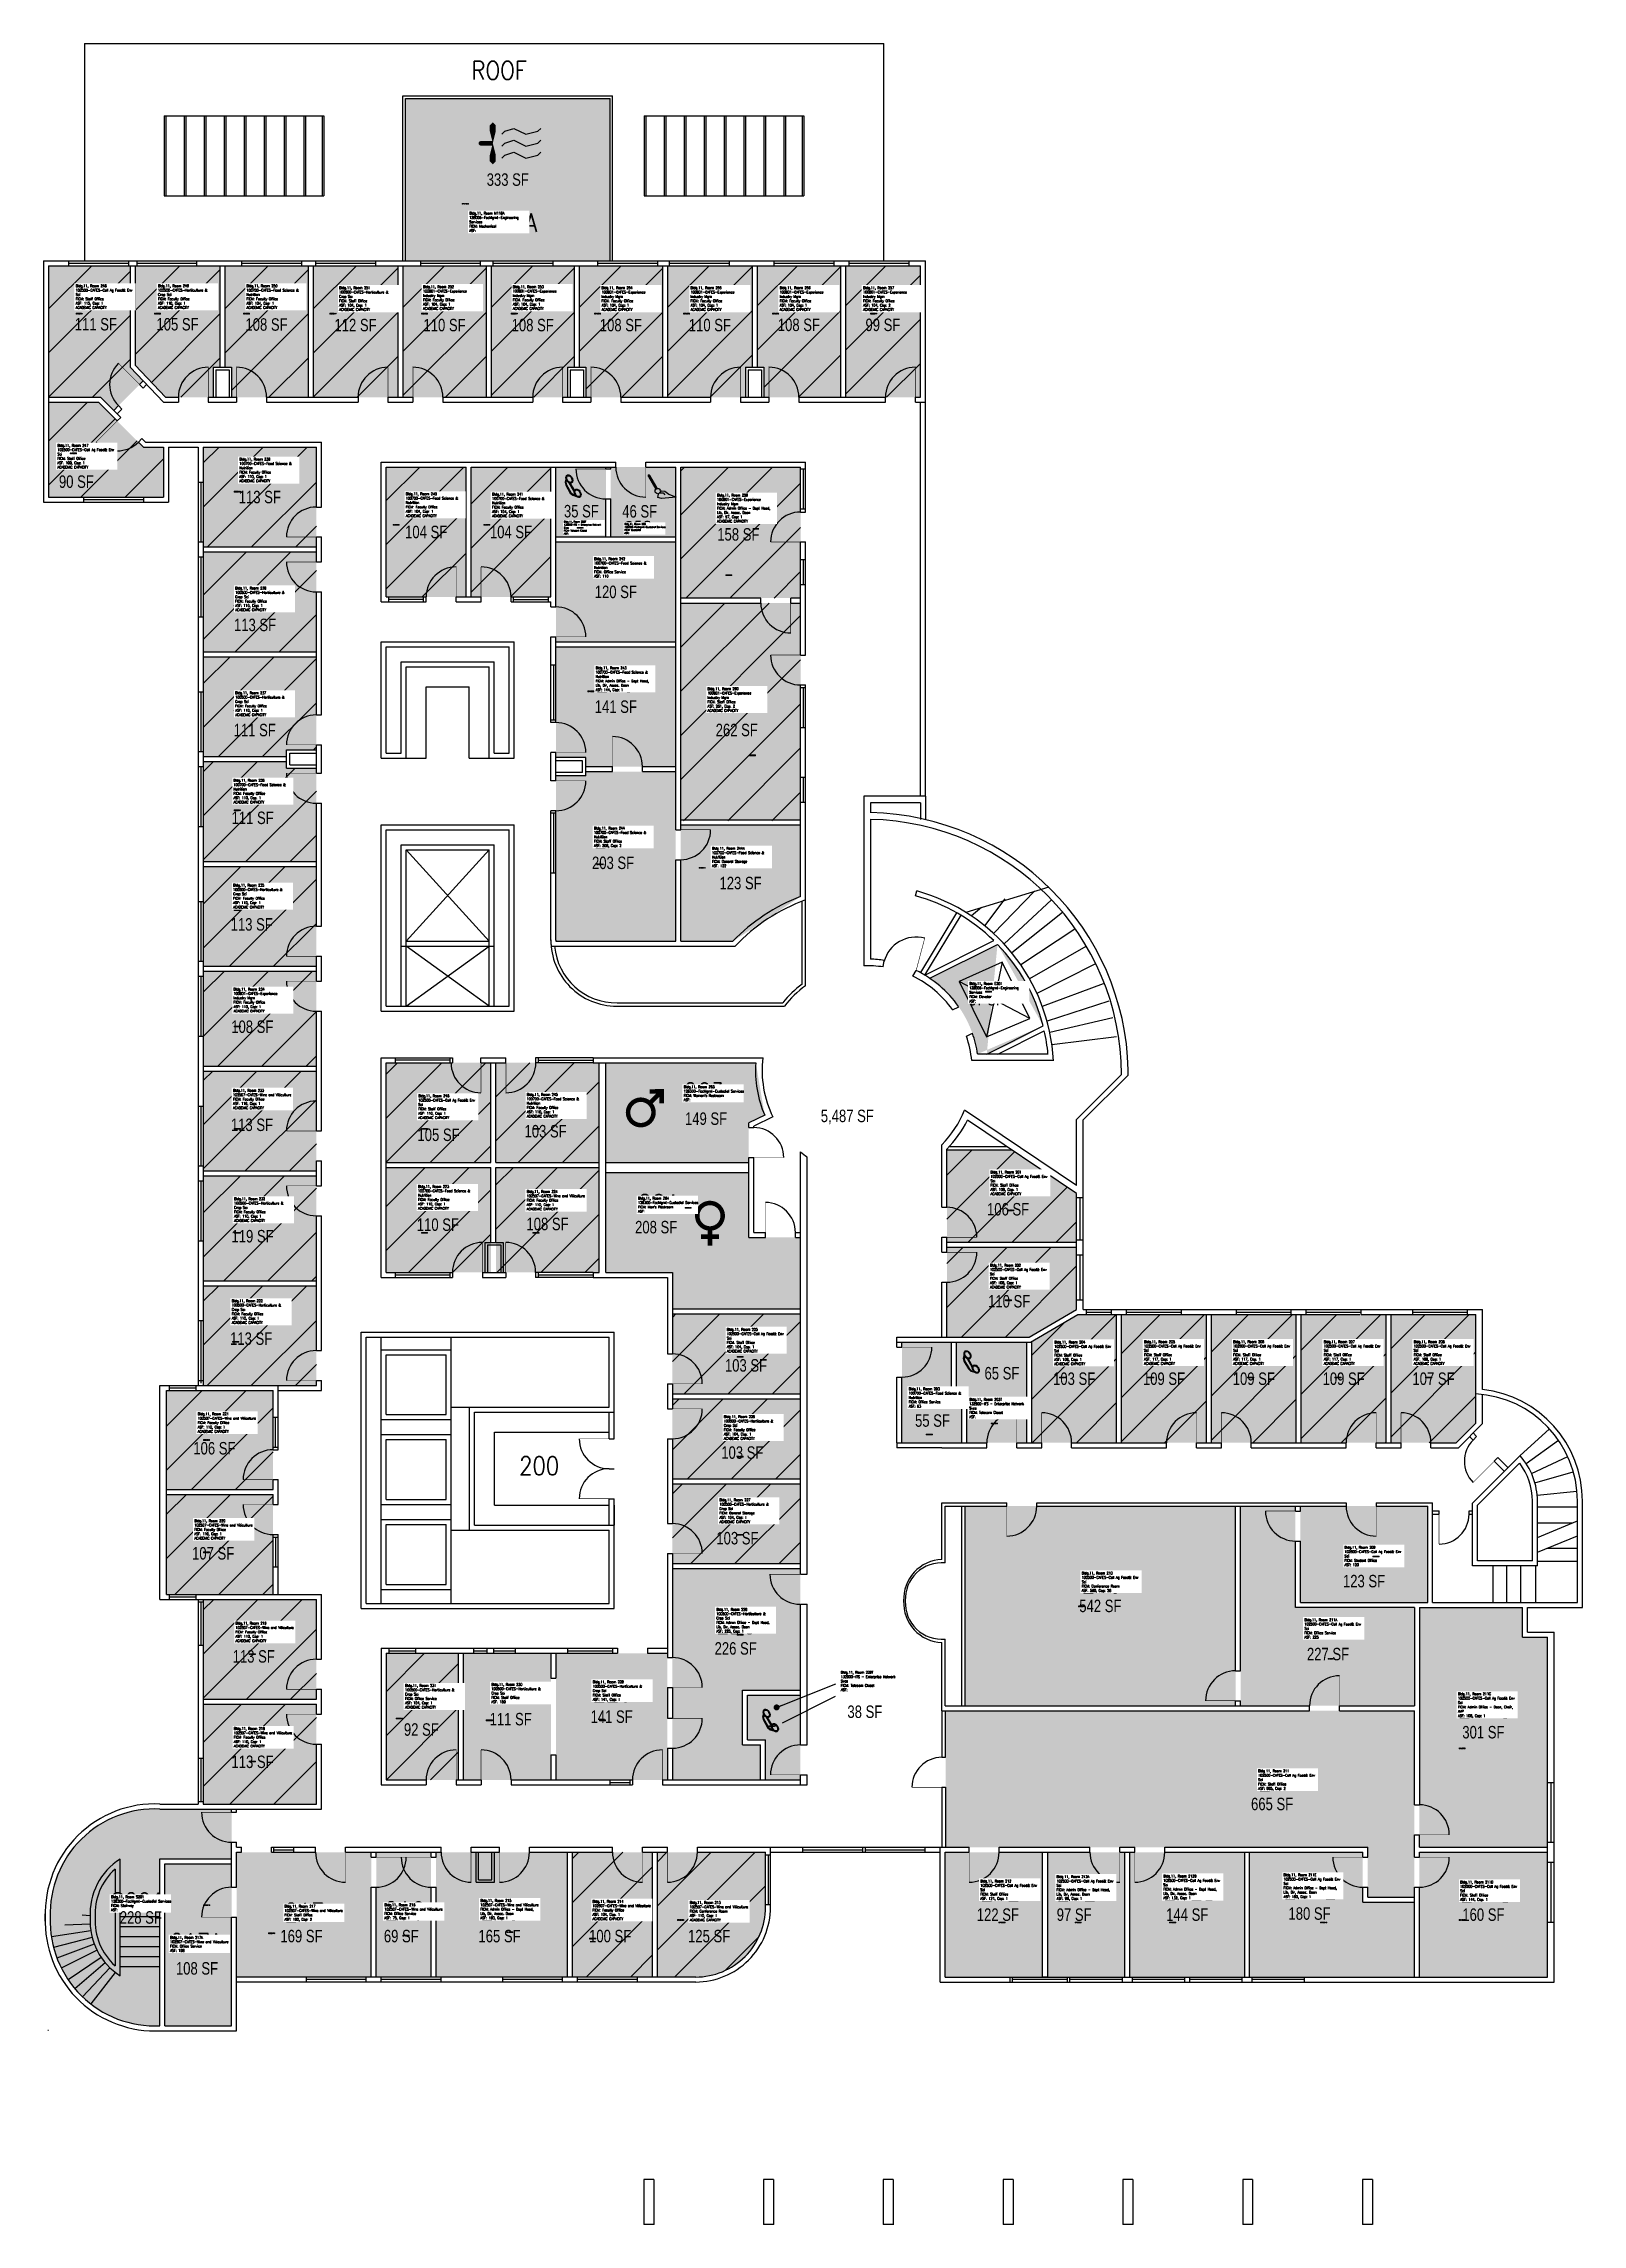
# Model space of a CAD drawing. Header units: inches. Extents: x -5 to 1845, y -233 to 2388.
import ezdxf
from ezdxf.enums import TextEntityAlignment as Align

# ---------------------------------------------------------------- set-up
doc = ezdxf.new("R2010")
doc.units = ezdxf.units.IN
doc.header["$LTSCALE"] = 0.25
doc.header["$MEASUREMENT"] = 0
doc.layers.get('0').update_dxf_attribs({"linetype": 'CONTINUOUS'})
for name, color, linetype in [('A-DOOR', 2, 'CONTINUOUS'), ('A-FLOR', 3, 'CONTINUOUS'), ('A-GLAZ', 1, 'CONTINUOUS'), ('A-GLAZ-SILL', 2, 'CONTINUOUS'), ('A-IDEN-ICON', 4, 'CONTINUOUS'), ('A-IDEN-RNUM', 7, 'CONTINUOUS'), ('A-IDEN-SNUM', 4, 'CONTINUOUS'), ('A-IDEN-VNUM', 4, 'CONTINUOUS'), ('A-ROOF', 2, 'CONTINUOUS'), ('A-WALL', 5, 'CONTINUOUS'), ('AREA-TEXT', 3, 'CONTINUOUS'), ('Rooms-Capacity', 4, 'CONTINUOUS'), ('Rooms-Category-Color', 7, 'CONTINUOUS'), ('Rooms-College-Color', 7, 'CONTINUOUS'), ('Rooms-Department-Color', 7, 'CONTINUOUS'), ('Rooms-Division-Color', 7, 'CONTINUOUS'), ('Rooms-Information', 7, 'CONTINUOUS')]:
    doc.layers.add(name, color=color, linetype=linetype)
doc.styles.add('AREA', font='arial.ttf', dxfattribs={"width": 0.75, "height": 24})
doc.styles.add('ROOMSNUMBER', font='txt.shx', dxfattribs={"height": 0.03})
doc.styles.add('ROOMVNUMBER', font='simplex.shx', dxfattribs={"width": 0.85})
doc.dimstyles.get("Standard").update_dxf_attribs({"dimtxt": 0.18, "dimasz": 0.18, "dimexe": 0.18, "dimexo": 0.0625, "dimgap": 0.09, "dimtad": 0, "dimtih": 1, "dimtoh": 1, "dimdec": 4, "dimzin": 0, "dimdsep": 46, "dimtxsty": 'Standard', "dimcen": 0.09, "dimadec": 0, "dimazin": 0, "dimtfac": 1, "dimtdec": 4, "dimtofl": 0, "dimtmove": 0, "dimatfit": 3, "dimfxl": 1, "dimtolj": 1, "dimtzin": 0, "dimarcsym": 0})

# ---------------------------------------------------------------- blocks, each defined once
blk = doc.blocks.new('CPCUST')
for p, q in [((0.017, -0.064), (0.02, -0.047)), ((0.036, -0.07), (0.017, -0.064)), ((0.026, -0.041), (0.045, -0.041)), ((0.03, -0.034), (0.038, -0.03)), ((0.112, -0.063), (0.036, -0.07)), ((0.038, -0.03), (0.053, -0.032)), ((0.045, -0.041), (0.054, -0.051)), ((0.053, -0.032), (0.075, -0.048)), ((0.075, -0.048), (0.112, -0.063))]:
    blk.add_line(p, q)
at = {"const_width": 0.015}
blk.add_lwpolyline([(-0.03, 0.05), (0.01, -0.019)], dxfattribs=at)
at = {"const_width": 0.0075}
blk.add_lwpolyline([(-0.033, 0.048, 1), (-0.027, 0.052, 1)], format="xyb", close=True, dxfattribs=at)
blk.add_circle((0.016, -0.031), 0.0141)
blk = doc.blocks.new('CPMECH')
for p, q in [((0.005, 0.025), (0.015, 0.035)), ((0.015, 0.035), (0.045, 0.045)), ((0.015, -0.005), (0.045, 0.005)), ((0.045, 0.045), (0.085, 0.025)), ((0.045, 0.005), (0.085, -0.015)), ((0.085, 0.025), (0.125, 0.035)), ((0.125, 0.035), (0.135, 0.045)), ((0.125, -0.005), (0.135, 0.005)), ((0.005, -0.015), (0.015, -0.005)), ((0.005, -0.055), (0.015, -0.045)), ((0.015, -0.045), (0.045, -0.035)), ((0.045, -0.035), (0.085, -0.055)), ((0.085, -0.015), (0.125, -0.005)), ((0.085, -0.055), (0.125, -0.045)), ((0.125, -0.045), (0.135, -0.035))]:
    blk.add_line(p, q)
for points in [[(-0.025, -0.005, 0, 0.02, 0), (-0.025, 0.035, 0.02, 0.02, 0), (-0.025, 0.055, 0.02, 0, 0), (-0.025, 0.065, 0, 0, 0)], [(-0.025, -0.005, 0, 0.02, 0), (-0.025, -0.045, 0.02, 0.02, 0), (-0.025, -0.065, 0.02, 0, 0), (-0.025, -0.075, 0, 0, 0)]]:
    blk.add_lwpolyline(points, format="xyseb")
at = {"const_width": 0.0075}
blk.add_lwpolyline([(-0.0682, -0.0069, 1), (-0.0618, -0.0031, 1)], format="xyb", close=True, dxfattribs=at)
at = {"const_width": 0.015}
blk.add_lwpolyline([(-0.025, -0.005), (-0.065, -0.005)], dxfattribs=at)
blk = doc.blocks.new('CPWOMEN')
at = {"const_width": 0.015}
blk.add_lwpolyline([(-0.0375, 0, 1), (0.0475, 0, 1)], format="xyb", close=True, dxfattribs=at)
for points in [[(-0.025, -0.07), (0.035, -0.07)], [(0.005, -0.04), (0.005, -0.1)]]:
    blk.add_lwpolyline(points, dxfattribs=at)
blk = doc.blocks.new('CPMEN')
at = {"const_width": 0.015}
blk.add_lwpolyline([(-0.0575, -0.02, 1), (0.0275, -0.02, 1)], format="xyb", close=True, dxfattribs=at)
for points in [[(0.055, 0.01), (0.055, 0.05), (0.015, 0.05)], [(0.0151, 0.0101), (0.055, 0.05)]]:
    blk.add_lwpolyline(points, dxfattribs=at)
blk = doc.blocks.new('CPPHONE')
for p, q in [((0.01, 0.025), (-0.02, -0.025)), ((0.017, 0.028), (-0.018, -0.033))]:
    blk.add_line(p, q)
for points in [[(0.036, 0.057), (0.042, 0.031), (0.038, 0.011), (0.008, -0.041), (-0.008, -0.056), (-0.034, -0.064)], [(0.033, 0.047), (0.037, 0.031), (0.033, 0.013), (0.004, -0.038), (-0.011, -0.051), (-0.026, -0.057)]]:
    blk.add_lwpolyline(points)
for points in [[(0.029, 0.079, 0.139889), (0.022, 0.08, 0.107118), (0.012, 0.078, 0.079812), (0.004, 0.072, 0.067459), (-0.003, 0.063, 0.067459), (-0.008, 0.051, 0.079812), (-0.009, 0.041, 0.107118), (-0.006, 0.032, 0.139889), (-0.001, 0.027, 0.139889), (0.006, 0.025, 0.107118), (0.015, 0.027, 0.079812), (0.024, 0.033, 0.067459), (0.031, 0.043, 0.067459), (0.036, 0.054, 0.079812), (0.037, 0.064, 0.107118), (0.034, 0.073, 0.139889)], [(0.026, 0.074, 0.139889), (0.022, 0.075, 0.107118), (0.014, 0.074, 0.079812), (0.007, 0.069, 0.067459), (0.001, 0.06, 0.067459), (-0.003, 0.05, 0.079812), (-0.004, 0.042, 0.107118), (-0.002, 0.034, 0.139889), (0.001, 0.031, 0.139889), (0.006, 0.03, 0.107118), (0.013, 0.032, 0.079812), (0.02, 0.037, 0.067459), (0.027, 0.045, 0.067459), (0.031, 0.055, 0.079812), (0.032, 0.064, 0.107118), (0.03, 0.071, 0.139889)], [(-0.026, -0.017, 0.139889), (-0.033, -0.015, 0.107118), (-0.043, -0.017, 0.079812), (-0.051, -0.023, 0.067459), (-0.058, -0.033, 0.067459), (-0.063, -0.044, 0.079812), (-0.064, -0.054, 0.107118), (-0.061, -0.063, 0.139889), (-0.056, -0.069, 0.139889), (-0.049, -0.07, 0.107118), (-0.04, -0.068, 0.079812), (-0.031, -0.062, 0.067459), (-0.024, -0.053, 0.067459), (-0.019, -0.041, 0.079812), (-0.018, -0.031, 0.107118), (-0.021, -0.022, 0.139889)], [(-0.029, -0.021, 0.139889), (-0.033, -0.02, 0.107118), (-0.041, -0.022, 0.079812), (-0.048, -0.027, 0.067459), (-0.054, -0.035, 0.067459), (-0.058, -0.045, 0.079812), (-0.059, -0.054, 0.107118), (-0.057, -0.061, 0.139889), (-0.054, -0.064, 0.139889), (-0.049, -0.065, 0.107118), (-0.042, -0.064, 0.079812), (-0.035, -0.059, 0.067459), (-0.028, -0.05, 0.067459), (-0.024, -0.04, 0.079812), (-0.023, -0.032, 0.107118), (-0.025, -0.024, 0.139889)]]:
    blk.add_lwpolyline(points, format="xyb", close=True)

msp = doc.modelspace()

# ---------------------------------------------------------------- hatches: boundary and pattern name
at = {"layer": 'Rooms-Capacity'}
h = msp.add_hatch(dxfattribs=at)
h.set_pattern_fill('ANSI31', color=256, scale=300, style=0)
h.paths.add_polyline_path([(99, 2121.1), (1, 2121.1), (1, 1963), (63.5, 1963), (79.3, 1947.2), (114.7, 1982.6), (99, 1999)])
h = msp.add_hatch(dxfattribs=at)
h.set_pattern_fill('ANSI31', color=256, scale=300, style=0)
h.paths.add_polyline_path([(207, 2121.1), (105, 2121.1), (105, 2001.4), (141.5, 1963), (199, 1963), (199, 1999), (207, 1999)])
h = msp.add_hatch(dxfattribs=at)
h.set_pattern_fill('ANSI31', color=256, scale=300, style=0)
h.paths.add_polyline_path([(221, 1999), (221, 1963), (313, 1963), (313, 2121.1), (213, 2121.1), (213, 1999)])
h = msp.add_hatch(dxfattribs=at)
h.set_pattern_fill('ANSI31', color=256, scale=300, style=0)
h.paths.add_polyline_path([(421, 2121.1), (319, 2121.1), (319, 1963), (421, 1963)])
h = msp.add_hatch(dxfattribs=at)
h.set_pattern_fill('ANSI31', color=256, scale=300, style=0)
h.paths.add_polyline_path([(527, 2121.1), (427, 2121.1), (427, 1963), (527, 1963)])
h = msp.add_hatch(dxfattribs=at)
h.set_pattern_fill('ANSI31', color=256, scale=300, style=0)
h.paths.add_polyline_path([(633, 2121.1), (533, 2121.1), (533, 1963), (625, 1963), (625, 1999), (633, 1999)])
h = msp.add_hatch(dxfattribs=at)
h.set_pattern_fill('ANSI31', color=256, scale=300, style=0)
h.paths.add_polyline_path([(739, 2121.1), (639, 2121.1), (639, 1999), (647, 1999), (647, 1963), (739, 1963)])
h = msp.add_hatch(dxfattribs=at)
h.set_pattern_fill('ANSI31', color=256, scale=300, style=0)
h.paths.add_polyline_path([(745, 1963), (838.9, 1963), (838.9, 1999), (847, 1999), (847, 2121.1), (745, 2121.1)])
h = msp.add_hatch(dxfattribs=at)
h.set_pattern_fill('ANSI31', color=256, scale=300, style=0)
h.paths.add_polyline_path([(853, 1999), (861, 1999), (861, 1963), (953, 1963), (953, 2121.1), (853, 2121.1)])
h = msp.add_hatch(dxfattribs=at)
h.set_pattern_fill('ANSI31', color=256, scale=300, style=0)
h.paths.add_polyline_path([(959, 1963), (1049, 1963), (1049, 2121.1), (959, 2121.1)])
h = msp.add_hatch(dxfattribs=at)
h.set_pattern_fill('ANSI31', color=256, scale=300, style=0)
h.paths.add_polyline_path([(61, 1957), (1, 1957), (1, 1843), (139, 1843), (139, 1903), (115, 1903)])
h = msp.add_hatch(dxfattribs=at)
h.set_pattern_fill('ANSI31', color=256, scale=300, style=0)
h.paths.add_polyline_path([(187, 1903), (187, 1783), (322.9, 1783), (322.9, 1903)])
h = msp.add_hatch(dxfattribs=at)
h.set_pattern_fill('ANSI31', color=256, scale=300, style=0)
h.paths.add_polyline_path([(502.9, 1879), (406.9, 1879), (406.9, 1723), (502.9, 1723)])
h = msp.add_hatch(dxfattribs=at)
h.set_pattern_fill('ANSI31', color=256, scale=300, style=0)
h.paths.add_polyline_path([(604.9, 1879), (508.9, 1879), (508.9, 1723), (604.9, 1723)])
h = msp.add_hatch(dxfattribs=at)
h.set_pattern_fill('ANSI31', color=256, scale=300, style=0)
h.paths.add_polyline_path([(905, 1721.6), (905, 1879), (760.9, 1879), (760.9, 1721.6)])
h = msp.add_hatch(dxfattribs=at)
h.set_pattern_fill('ANSI31', color=256, scale=300, style=0)
h.paths.add_polyline_path([(187, 1777), (187, 1657), (322.9, 1657), (322.9, 1777)])
h = msp.add_hatch(dxfattribs=at)
h.set_pattern_fill('ANSI31', color=256, scale=300, style=0)
h.paths.add_polyline_path([(760.9, 1453.8), (824.9, 1453.8), (905, 1453.8), (905, 1456.8), (905, 1504.8), (905, 1507.8), (905, 1715.6), (832.9, 1715.6), (761, 1715.6)])
h = msp.add_hatch(dxfattribs=at)
h.set_pattern_fill('ANSI31', color=256, scale=300, style=0)
h.paths.add_polyline_path([(322.9, 1651), (322.9, 1539.1), (286.9, 1539.1), (286.9, 1531), (187, 1531), (187, 1651)])
h = msp.add_hatch(dxfattribs=at)
h.set_pattern_fill('ANSI31', color=256, scale=300, style=0)
h.paths.add_polyline_path([(286.9, 1525), (286.9, 1517), (322.9, 1517), (322.9, 1405), (187, 1405), (187, 1525)])
h = msp.add_hatch(dxfattribs=at)
h.set_pattern_fill('ANSI31', color=256, scale=300, style=0)
h.paths.add_polyline_path([(322.9, 1399), (187, 1399), (187, 1279), (322.9, 1279)])
h = msp.add_hatch(dxfattribs=at)
h.set_pattern_fill('ANSI31', color=256, scale=300, style=0)
h.paths.add_polyline_path([(322.9, 1273), (187, 1273), (187, 1159), (322.9, 1159)])
h = msp.add_hatch(dxfattribs=at)
h.set_pattern_fill('ANSI31', color=256, scale=300, style=0)
h.paths.add_polyline_path([(532.8, 1043), (532.8, 1163), (406.9, 1163), (406.9, 1043)])
h = msp.add_hatch(dxfattribs=at)
h.set_pattern_fill('ANSI31', color=256, scale=300, style=0)
h.paths.add_polyline_path([(662.8, 1163), (538.8, 1163), (538.8, 1043), (662.8, 1043)])
h = msp.add_hatch(dxfattribs=at)
h.set_pattern_fill('ANSI31', color=256, scale=300, style=0)
h.paths.add_polyline_path([(322.9, 1033), (322.9, 1153), (187, 1153), (187, 1033)])
h = msp.add_hatch(dxfattribs=at)
h.set_pattern_fill('ANSI31', color=256, scale=300, style=0)
h.paths.add_polyline_path([(1236.9, 947.2), (1236.9, 1005.9), (1158.9, 1058.2), (1080.9, 1058.2), (1080.9, 947.2)])
h = msp.add_hatch(dxfattribs=at)
h.set_pattern_fill('ANSI31', color=256, scale=300, style=0)
h.paths.add_polyline_path([(322.9, 1027), (187, 1027), (187, 901), (322.9, 901)])
h = msp.add_hatch(dxfattribs=at)
h.set_pattern_fill('ANSI31', color=256, scale=300, style=0)
h.paths.add_polyline_path([(406.9, 1037), (406.9, 911), (532.8, 911), (532.8, 1037)])
h = msp.add_hatch(dxfattribs=at)
h.set_pattern_fill('ANSI31', color=256, scale=300, style=0)
h.paths.add_polyline_path([(662.8, 911), (662.8, 1037), (538.8, 1037), (538.8, 911)])
h = msp.add_hatch(dxfattribs=at)
h.set_pattern_fill('ANSI31', color=256, scale=300, style=0)
h.paths.add_polyline_path([(1236.9, 866.2), (1236.9, 941.2), (1080.9, 941.2), (1080.9, 833.2), (1179.9, 833.2)])
h = msp.add_hatch(dxfattribs=at)
h.set_pattern_fill('ANSI31', color=256, scale=300, style=0)
h.paths.add_polyline_path([(187, 895), (187, 775), (322.9, 775), (322.9, 895)])
h = msp.add_hatch(dxfattribs=at)
h.set_pattern_fill('ANSI31', color=256, scale=300, style=0)
h.paths.add_polyline_path([(904.8, 765), (904.8, 861), (750.9, 861), (750.9, 765)])
h = msp.add_hatch(dxfattribs=at)
h.set_pattern_fill('ANSI31', color=256, scale=300, style=0)
h.paths.add_polyline_path([(1284.9, 706.2), (1284.9, 860.2), (1238.5, 860.2), (1182.9, 828), (1182.9, 706.2)])
h = msp.add_hatch(dxfattribs=at)
h.set_pattern_fill('ANSI31', color=256, scale=300, style=0)
h.paths.add_polyline_path([(1392.9, 860.2), (1290.9, 860.2), (1290.9, 706.2), (1392.9, 706.2)])
h = msp.add_hatch(dxfattribs=at)
h.set_pattern_fill('ANSI31', color=256, scale=300, style=0)
h.paths.add_polyline_path([(1500.9, 860.2), (1398.9, 860.2), (1398.9, 706.2), (1500.9, 706.2)])
h = msp.add_hatch(dxfattribs=at)
h.set_pattern_fill('ANSI31', color=256, scale=300, style=0)
h.paths.add_polyline_path([(1608.9, 860.2), (1506.9, 860.2), (1506.9, 706.2), (1608.9, 706.2)])
h = msp.add_hatch(dxfattribs=at)
h.set_pattern_fill('ANSI31', color=256, scale=300, style=0)
h.paths.add_polyline_path([(1716.9, 860.2), (1614.9, 860.2), (1614.9, 706.2), (1693.3, 706.2), (1716.9, 729.8), (1716.9, 764.9)])
h = msp.add_hatch(dxfattribs=at)
h.set_pattern_fill('ANSI31', color=256, scale=300, style=0)
h.paths.add_polyline_path([(270.9, 769), (142.9, 769), (142.9, 649.9), (270.9, 649.9)])
h = msp.add_hatch(dxfattribs=at)
h.set_pattern_fill('ANSI31', color=256, scale=300, style=0)
h.paths.add_polyline_path([(904.8, 663), (904.8, 759), (750.9, 759), (750.9, 663)])
h = msp.add_hatch(dxfattribs=at)
h.set_pattern_fill('ANSI31', color=256, scale=300, style=0)
h.paths.add_polyline_path([(904.8, 561), (904.8, 657), (750.9, 657), (750.9, 561)])
h = msp.add_hatch(dxfattribs=at)
h.set_pattern_fill('ANSI31', color=256, scale=300, style=0)
h.paths.add_polyline_path([(270.9, 523.9), (270.9, 643.9), (142.9, 643.9), (142.9, 523.9)])
h = msp.add_hatch(dxfattribs=at)
h.set_pattern_fill('ANSI31', color=256, scale=300, style=0)
h.paths.add_polyline_path([(322.9, 517.9), (187, 517.9), (187, 397.9), (322.9, 397.9)])
h = msp.add_hatch(dxfattribs=at)
h.set_pattern_fill('ANSI31', color=256, scale=300, style=0)
h.paths.add_polyline_path([(493.9, 453.1), (493.9, 301), (406.9, 301), (406.9, 453.1)])
h = msp.add_hatch(dxfattribs=at)
h.set_pattern_fill('ANSI31', color=256, scale=300, style=0)
h.paths.add_polyline_path([(187, 391.9), (187, 271.9), (322.9, 271.9), (322.9, 391.9)])
h = msp.add_hatch(dxfattribs=at)
h.set_pattern_fill('ANSI31', color=256, scale=300, style=0)
h.paths.add_polyline_path([(726.9, 214), (630.9, 214), (630.9, 64), (726.9, 64)])
h = msp.add_hatch(dxfattribs=at)
h.set_pattern_fill('ANSI31', color=256, scale=300, style=0)
edge = h.paths.add_edge_path()
edge.add_line((778.9, 64), (732.9, 64))
edge.add_line((732.9, 64), (732.9, 214))
edge.add_line((732.9, 214), (862.9, 214))
edge.add_line((862.9, 214), (862.9, 148))
edge.add_arc((778.9, 148), 84, 270, 360, ccw=False)
at = {"layer": 'Rooms-Category-Color', "true_color": 0xadadad}
for points in [[(676, 2322.1), (430, 2322.1), (430, 2127.1), (448, 2127.1), (520, 2127.1), (535, 2127.1), (607, 2127.1), (661, 2127.1), (676, 2127.1)], [(670.9, 1879), (610.9, 1879), (610.9, 1795), (670.9, 1795)], [(754.9, 1879), (676.9, 1879), (676.9, 1795), (754.9, 1795)], [(842.8, 1031), (670.8, 1031), (670.8, 911), (750.9, 911), (750.9, 867), (904.8, 867), (904.8, 953), (898.8, 953), (842.8, 953)], [(1104.9, 772.8), (1092.6, 772.8), (1092.6, 827.2), (1176.9, 827.2), (1176.9, 706.2), (1104.9, 706.2)], [(904.8, 403), (841.2, 403), (841.2, 349), (862.8, 349), (862.8, 301), (904.8, 301)]]:
    msp.add_hatch(color=253, dxfattribs=at).paths.add_polyline_path(points)
at = {"layer": 'Rooms-Category-Color', "true_color": 0xfa9ba3}
for points in [[(99, 2121.1), (1, 2121.1), (1, 1963), (63.5, 1963), (79.3, 1947.2), (114.7, 1982.6), (99, 1999)], [(207, 2121.1), (105, 2121.1), (105, 2001.4), (141.5, 1963), (199, 1963), (199, 1999), (207, 1999)], [(221, 1999), (221, 1963), (313, 1963), (313, 2121.1), (213, 2121.1), (213, 1999)], [(421, 2121.1), (319, 2121.1), (319, 1963), (421, 1963)], [(527, 2121.1), (427, 2121.1), (427, 1963), (527, 1963)], [(633, 2121.1), (533, 2121.1), (533, 1963), (625, 1963), (625, 1999), (633, 1999)], [(739, 2121.1), (639, 2121.1), (639, 1999), (647, 1999), (647, 1963), (739, 1963)], [(745, 1963), (838.9, 1963), (838.9, 1999), (847, 1999), (847, 2121.1), (745, 2121.1)], [(853, 1999), (861, 1999), (861, 1963), (953, 1963), (953, 2121.1), (853, 2121.1)], [(959, 1963), (1049, 1963), (1049, 2121.1), (959, 2121.1)], [(61, 1957), (1, 1957), (1, 1843), (139, 1843), (139, 1903), (115, 1903)], [(187, 1903), (187, 1783), (322.9, 1783), (322.9, 1903)], [(502.9, 1879), (406.9, 1879), (406.9, 1723), (502.9, 1723)], [(604.9, 1879), (508.9, 1879), (508.9, 1723), (604.9, 1723)], [(905, 1721.6), (905, 1879), (760.9, 1879), (760.9, 1721.6)], [(610.9, 1789), (754.9, 1789), (754.9, 1669), (610.9, 1669)], [(187, 1777), (187, 1657), (322.9, 1657), (322.9, 1777)], [(760.9, 1453.8), (824.9, 1453.8), (905, 1453.8), (905, 1456.8), (905, 1504.8), (905, 1507.8), (905, 1715.6), (832.9, 1715.6), (761, 1715.6)], [(610.9, 1663), (754.9, 1663), (754.9, 1519), (646.9, 1519), (646.9, 1529.9), (610.9, 1529.9)], [(322.9, 1651), (322.9, 1539.1), (286.9, 1539.1), (286.9, 1531), (187, 1531), (187, 1651)], [(286.9, 1525), (286.9, 1517), (322.9, 1517), (322.9, 1405), (187, 1405), (187, 1525)], [(610.9, 1507.9), (646.9, 1507.9), (646.9, 1513), (754.9, 1513), (754.9, 1309), (610.9, 1309)], [(322.9, 1399), (187, 1399), (187, 1279), (322.9, 1279)], [(322.9, 1273), (187, 1273), (187, 1159), (322.9, 1159)], [(532.8, 1043), (532.8, 1163), (406.9, 1163), (406.9, 1043)], [(662.8, 1163), (538.8, 1163), (538.8, 1043), (662.8, 1043)], [(322.9, 1033), (322.9, 1153), (187, 1153), (187, 1033)], [(1236.9, 947.2), (1236.9, 1005.9), (1158.9, 1058.2), (1080.9, 1058.2), (1080.9, 947.2)], [(322.9, 1027), (187, 1027), (187, 901), (322.9, 901)], [(406.9, 1037), (406.9, 911), (532.8, 911), (532.8, 1037)], [(662.8, 911), (662.8, 1037), (538.8, 1037), (538.8, 911)], [(1236.9, 866.2), (1236.9, 941.2), (1080.9, 941.2), (1080.9, 833.2), (1179.9, 833.2)], [(187, 895), (187, 775), (322.9, 775), (322.9, 895)], [(904.8, 765), (904.8, 861), (750.9, 861), (750.9, 765)], [(1284.9, 706.2), (1284.9, 860.2), (1238.5, 860.2), (1182.9, 828), (1182.9, 706.2)], [(1392.9, 860.2), (1290.9, 860.2), (1290.9, 706.2), (1392.9, 706.2)], [(1500.9, 860.2), (1398.9, 860.2), (1398.9, 706.2), (1500.9, 706.2)], [(1608.9, 860.2), (1506.9, 860.2), (1506.9, 706.2), (1608.9, 706.2)], [(1716.9, 860.2), (1614.9, 860.2), (1614.9, 706.2), (1693.3, 706.2), (1716.9, 729.8), (1716.9, 764.9)], [(1098.9, 706.2), (1098.9, 766.8), (1086.6, 766.8), (1086.6, 827.2), (1026.9, 827.2), (1026.9, 785.2), (1026.9, 706.2)], [(270.9, 769), (142.9, 769), (142.9, 649.9), (270.9, 649.9)], [(904.8, 663), (904.8, 759), (750.9, 759), (750.9, 663)], [(270.9, 523.9), (270.9, 643.9), (142.9, 643.9), (142.9, 523.9)], [(1427.9, 516.1), (1427.9, 552.1), (1427.9, 630.1), (1102.9, 630.1), (1102.9, 390.1), (1427.9, 390.1)], [(1642.9, 390.1), (1642.9, 508), (1499.9, 508), (1499.9, 630.1), (1433.9, 630.1), (1433.9, 558.1), (1433.9, 510.1), (1433.9, 390.1)], [(1658.9, 514), (1658.9, 630.1), (1505.9, 630.1), (1505.9, 514)], [(904.8, 409), (904.8, 555), (750.9, 555), (750.9, 301), (856.8, 301), (856.8, 343), (835.2, 343), (835.2, 409)], [(322.9, 517.9), (187, 517.9), (187, 397.9), (322.9, 397.9)], [(1802.9, 220), (1802.9, 472.7), (1772.9, 472.7), (1772.9, 508), (1648.9, 508), (1648.9, 220)], [(493.9, 453.1), (493.9, 301), (406.9, 301), (406.9, 453.1)], [(499.9, 301), (604.9, 301), (604.9, 453.1), (499.9, 453.1)], [(610.9, 301), (744.9, 301), (744.9, 453.1), (610.9, 453.1)], [(187, 391.9), (187, 271.9), (322.9, 271.9), (322.9, 391.9)], [(1079.4, 220), (1372.9, 220), (1586.9, 220), (1586.9, 160), (1642.9, 160), (1642.9, 384.1), (1079.2, 384.1), (1079.4, 292.1)], [(388.9, 214), (226.9, 214), (226.9, 64), (388.9, 64)], [(460.9, 214), (394.9, 214), (394.9, 64), (460.9, 64)], [(466.9, 64), (624.9, 64), (624.9, 214), (466.9, 214)], [(726.9, 214), (630.9, 214), (630.9, 64), (726.9, 64)], [(1078.9, 214), (1078.9, 64), (1195.9, 64), (1195.9, 214)], [(1201.9, 214), (1201.9, 64), (1294.9, 64), (1294.9, 214)], [(1300.9, 214), (1300.9, 64), (1438.9, 64), (1438.9, 214)], [(1642.9, 64), (1642.9, 154), (1580.9, 154), (1580.9, 214), (1444.9, 214), (1444.9, 64)], [(1648.9, 64), (1802.9, 64), (1802.9, 214), (1648.9, 214)], [(220.9, 199.9), (140.9, 199.9), (140.9, 5.2), (220.9, 5.2)]]:
    msp.add_hatch(color=241, dxfattribs=at).paths.add_polyline_path(points)
at = {"layer": 'Rooms-Category-Color', "true_color": 0xe3c5e1}
h = msp.add_hatch(color=254, dxfattribs=at)
edge = h.paths.add_edge_path()
edge.add_line((905, 1362.8), (905, 1449.1))
edge.add_line((905, 1449.1), (760.9, 1449.1))
edge.add_line((760.9, 1449.1), (760.9, 1309))
edge.add_line((760.9, 1309), (823.7, 1309))
edge.add_arc((985.1, 1153.3), 224.3, 110.9295, 136.0201, ccw=False)
at = {"layer": 'Rooms-Category-Color', "true_color": 0xadadad}
h = msp.add_hatch(color=253, dxfattribs=at)
edge = h.paths.add_edge_path()
edge.add_line((1060.4, 1264.5), (1141.8, 1305.3))
edge.add_arc((985.1, 1153.3), 218.3, 14.3745, 44.1337, ccw=False)
edge.add_arc((979.5, 1556.3), 410.9, 291.3124, 301.9013, ccw=False)
edge.add_arc((1123.4, 1187.5), 15, 248.6876, 291.3124, ccw=False)
edge.add_arc((985.1, 1153.3), 134.3, 8.6645, 55.9157)
h = msp.add_hatch(color=253, dxfattribs=at)
edge = h.paths.add_edge_path()
edge.add_line((842.8, 1043), (842.8, 1090.7))
edge.add_line((842.8, 1090.7), (861.9, 1099.8))
edge.add_arc((985.1, 1153.3), 134.3, 175.8353, 203.464, ccw=False)
edge.add_line((851.2, 1163), (670.8, 1163))
edge.add_line((670.8, 1163), (670.8, 1043))
edge.add_line((670.8, 1043), (842.8, 1043))
at = {"layer": 'Rooms-Category-Color', "true_color": 0xe3c5e1}
msp.add_hatch(color=254, dxfattribs=at).paths.add_polyline_path([(904.8, 561), (904.8, 657), (750.9, 657), (750.9, 561)])
at = {"layer": 'Rooms-Category-Color', "true_color": 0xadadad}
h = msp.add_hatch(color=253, dxfattribs=at)
edge = h.paths.add_edge_path()
edge.add_line((220.9, 226), (220.9, 262))
edge.add_line((220.9, 262), (220.9, 265.9))
edge.add_line((220.9, 265.9), (134.7, 265.9))
edge.add_arc((128.9, 140.1), 126, 87.3334, 182.0213)
edge.add_arc((128.9, 131.2), 126, 177.9787, 272.7294)
edge.add_line((134.9, 5.3), (134.9, 205.9))
edge.add_line((134.9, 205.9), (220.9, 205.9))
edge.add_line((220.9, 205.9), (220.9, 220))
edge.add_line((220.9, 220), (220.9, 226))
at = {"layer": 'Rooms-Category-Color', "true_color": 0xfa9ba3}
h = msp.add_hatch(color=241, dxfattribs=at)
edge = h.paths.add_edge_path()
edge.add_line((778.9, 64), (732.9, 64))
edge.add_line((732.9, 64), (732.9, 214))
edge.add_line((732.9, 214), (862.9, 214))
edge.add_line((862.9, 214), (862.9, 148))
edge.add_arc((778.9, 148), 84, 270, 360, ccw=False)
at = {"layer": 'Rooms-College-Color', "true_color": 0xadadad}
for points in [[(676, 2322.1), (430, 2322.1), (430, 2127.1), (448, 2127.1), (520, 2127.1), (535, 2127.1), (607, 2127.1), (661, 2127.1), (676, 2127.1)], [(670.9, 1879), (610.9, 1879), (610.9, 1795), (670.9, 1795)], [(754.9, 1879), (676.9, 1879), (676.9, 1795), (754.9, 1795)], [(842.8, 1031), (670.8, 1031), (670.8, 911), (750.9, 911), (750.9, 867), (904.8, 867), (904.8, 953), (898.8, 953), (842.8, 953)], [(1104.9, 772.8), (1092.6, 772.8), (1092.6, 827.2), (1176.9, 827.2), (1176.9, 706.2), (1104.9, 706.2)], [(904.8, 403), (841.2, 403), (841.2, 349), (862.8, 349), (862.8, 301), (904.8, 301)]]:
    msp.add_hatch(color=253, dxfattribs=at).paths.add_polyline_path(points)
at = {"layer": 'Rooms-College-Color', "true_color": 0xe3c5e1}
for points in [[(99, 2121.1), (1, 2121.1), (1, 1963), (63.5, 1963), (79.3, 1947.2), (114.7, 1982.6), (99, 1999)], [(207, 2121.1), (105, 2121.1), (105, 2001.4), (141.5, 1963), (199, 1963), (199, 1999), (207, 1999)], [(221, 1999), (221, 1963), (313, 1963), (313, 2121.1), (213, 2121.1), (213, 1999)], [(421, 2121.1), (319, 2121.1), (319, 1963), (421, 1963)], [(527, 2121.1), (427, 2121.1), (427, 1963), (527, 1963)], [(633, 2121.1), (533, 2121.1), (533, 1963), (625, 1963), (625, 1999), (633, 1999)], [(739, 2121.1), (639, 2121.1), (639, 1999), (647, 1999), (647, 1963), (739, 1963)], [(745, 1963), (838.9, 1963), (838.9, 1999), (847, 1999), (847, 2121.1), (745, 2121.1)], [(853, 1999), (861, 1999), (861, 1963), (953, 1963), (953, 2121.1), (853, 2121.1)], [(959, 1963), (1049, 1963), (1049, 2121.1), (959, 2121.1)], [(61, 1957), (1, 1957), (1, 1843), (139, 1843), (139, 1903), (115, 1903)], [(187, 1903), (187, 1783), (322.9, 1783), (322.9, 1903)], [(502.9, 1879), (406.9, 1879), (406.9, 1723), (502.9, 1723)], [(604.9, 1879), (508.9, 1879), (508.9, 1723), (604.9, 1723)], [(905, 1721.6), (905, 1879), (760.9, 1879), (760.9, 1721.6)], [(610.9, 1789), (754.9, 1789), (754.9, 1669), (610.9, 1669)], [(187, 1777), (187, 1657), (322.9, 1657), (322.9, 1777)], [(760.9, 1453.8), (824.9, 1453.8), (905, 1453.8), (905, 1456.8), (905, 1504.8), (905, 1507.8), (905, 1715.6), (832.9, 1715.6), (761, 1715.6)], [(610.9, 1663), (754.9, 1663), (754.9, 1519), (646.9, 1519), (646.9, 1529.9), (610.9, 1529.9)], [(322.9, 1651), (322.9, 1539.1), (286.9, 1539.1), (286.9, 1531), (187, 1531), (187, 1651)], [(286.9, 1525), (286.9, 1517), (322.9, 1517), (322.9, 1405), (187, 1405), (187, 1525)], [(610.9, 1507.9), (646.9, 1507.9), (646.9, 1513), (754.9, 1513), (754.9, 1309), (610.9, 1309)], [(322.9, 1399), (187, 1399), (187, 1279), (322.9, 1279)], [(322.9, 1273), (187, 1273), (187, 1159), (322.9, 1159)], [(532.8, 1043), (532.8, 1163), (406.9, 1163), (406.9, 1043)], [(662.8, 1163), (538.8, 1163), (538.8, 1043), (662.8, 1043)], [(322.9, 1033), (322.9, 1153), (187, 1153), (187, 1033)], [(1236.9, 947.2), (1236.9, 1005.9), (1158.9, 1058.2), (1080.9, 1058.2), (1080.9, 947.2)], [(322.9, 1027), (187, 1027), (187, 901), (322.9, 901)], [(406.9, 1037), (406.9, 911), (532.8, 911), (532.8, 1037)], [(662.8, 911), (662.8, 1037), (538.8, 1037), (538.8, 911)], [(1236.9, 866.2), (1236.9, 941.2), (1080.9, 941.2), (1080.9, 833.2), (1179.9, 833.2)], [(187, 895), (187, 775), (322.9, 775), (322.9, 895)], [(904.8, 765), (904.8, 861), (750.9, 861), (750.9, 765)], [(1284.9, 706.2), (1284.9, 860.2), (1238.5, 860.2), (1182.9, 828), (1182.9, 706.2)], [(1392.9, 860.2), (1290.9, 860.2), (1290.9, 706.2), (1392.9, 706.2)], [(1500.9, 860.2), (1398.9, 860.2), (1398.9, 706.2), (1500.9, 706.2)], [(1608.9, 860.2), (1506.9, 860.2), (1506.9, 706.2), (1608.9, 706.2)], [(1716.9, 860.2), (1614.9, 860.2), (1614.9, 706.2), (1693.3, 706.2), (1716.9, 729.8), (1716.9, 764.9)], [(1098.9, 706.2), (1098.9, 766.8), (1086.6, 766.8), (1086.6, 827.2), (1026.9, 827.2), (1026.9, 785.2), (1026.9, 706.2)], [(270.9, 769), (142.9, 769), (142.9, 649.9), (270.9, 649.9)], [(904.8, 663), (904.8, 759), (750.9, 759), (750.9, 663)], [(904.8, 561), (904.8, 657), (750.9, 657), (750.9, 561)], [(270.9, 523.9), (270.9, 643.9), (142.9, 643.9), (142.9, 523.9)], [(1427.9, 516.1), (1427.9, 552.1), (1427.9, 630.1), (1102.9, 630.1), (1102.9, 390.1), (1427.9, 390.1)], [(904.8, 409), (904.8, 555), (750.9, 555), (750.9, 301), (856.8, 301), (856.8, 343), (835.2, 343), (835.2, 409)], [(322.9, 517.9), (187, 517.9), (187, 397.9), (322.9, 397.9)], [(493.9, 453.1), (493.9, 301), (406.9, 301), (406.9, 453.1)], [(499.9, 301), (604.9, 301), (604.9, 453.1), (499.9, 453.1)], [(610.9, 301), (744.9, 301), (744.9, 453.1), (610.9, 453.1)], [(187, 391.9), (187, 271.9), (322.9, 271.9), (322.9, 391.9)], [(388.9, 214), (226.9, 214), (226.9, 64), (388.9, 64)], [(460.9, 214), (394.9, 214), (394.9, 64), (460.9, 64)], [(466.9, 64), (624.9, 64), (624.9, 214), (466.9, 214)], [(726.9, 214), (630.9, 214), (630.9, 64), (726.9, 64)], [(220.9, 199.9), (140.9, 199.9), (140.9, 5.2), (220.9, 5.2)]]:
    msp.add_hatch(color=254, dxfattribs=at).paths.add_polyline_path(points)
h = msp.add_hatch(color=254, dxfattribs=at)
edge = h.paths.add_edge_path()
edge.add_line((905, 1362.8), (905, 1449.1))
edge.add_line((905, 1449.1), (760.9, 1449.1))
edge.add_line((760.9, 1449.1), (760.9, 1309))
edge.add_line((760.9, 1309), (823.7, 1309))
edge.add_arc((985.1, 1153.3), 224.3, 110.9295, 136.0201, ccw=False)
at = {"layer": 'Rooms-College-Color', "true_color": 0xadadad}
h = msp.add_hatch(color=253, dxfattribs=at)
edge = h.paths.add_edge_path()
edge.add_line((1060.4, 1264.5), (1141.8, 1305.3))
edge.add_arc((985.1, 1153.3), 218.3, 14.3745, 44.1337, ccw=False)
edge.add_arc((979.5, 1556.3), 410.9, 291.3124, 301.9013, ccw=False)
edge.add_arc((1123.4, 1187.5), 15, 248.6876, 291.3124, ccw=False)
edge.add_arc((985.1, 1153.3), 134.3, 8.6645, 55.9157)
h = msp.add_hatch(color=253, dxfattribs=at)
edge = h.paths.add_edge_path()
edge.add_line((842.8, 1043), (842.8, 1090.7))
edge.add_line((842.8, 1090.7), (861.9, 1099.8))
edge.add_arc((985.1, 1153.3), 134.3, 175.8353, 203.464, ccw=False)
edge.add_line((851.2, 1163), (670.8, 1163))
edge.add_line((670.8, 1163), (670.8, 1043))
edge.add_line((670.8, 1043), (842.8, 1043))
at = {"layer": 'Rooms-College-Color', "true_color": 0x80bc67}
for points in [[(1642.9, 390.1), (1642.9, 508), (1499.9, 508), (1499.9, 630.1), (1433.9, 630.1), (1433.9, 558.1), (1433.9, 510.1), (1433.9, 390.1)], [(1658.9, 514), (1658.9, 630.1), (1505.9, 630.1), (1505.9, 514)], [(1802.9, 220), (1802.9, 472.7), (1772.9, 472.7), (1772.9, 508), (1648.9, 508), (1648.9, 220)], [(1079.4, 220), (1372.9, 220), (1586.9, 220), (1586.9, 160), (1642.9, 160), (1642.9, 384.1), (1079.2, 384.1), (1079.4, 292.1)], [(1078.9, 214), (1078.9, 64), (1195.9, 64), (1195.9, 214)], [(1201.9, 214), (1201.9, 64), (1294.9, 64), (1294.9, 214)], [(1300.9, 214), (1300.9, 64), (1438.9, 64), (1438.9, 214)], [(1642.9, 64), (1642.9, 154), (1580.9, 154), (1580.9, 214), (1444.9, 214), (1444.9, 64)], [(1648.9, 64), (1802.9, 64), (1802.9, 214), (1648.9, 214)]]:
    msp.add_hatch(color=83, dxfattribs=at).paths.add_polyline_path(points)
at = {"layer": 'Rooms-College-Color', "true_color": 0xadadad}
h = msp.add_hatch(color=253, dxfattribs=at)
edge = h.paths.add_edge_path()
edge.add_line((220.9, 226), (220.9, 262))
edge.add_line((220.9, 262), (220.9, 265.9))
edge.add_line((220.9, 265.9), (134.7, 265.9))
edge.add_arc((128.9, 140.1), 126, 87.3334, 182.0213)
edge.add_arc((128.9, 131.2), 126, 177.9787, 272.7294)
edge.add_line((134.9, 5.3), (134.9, 205.9))
edge.add_line((134.9, 205.9), (220.9, 205.9))
edge.add_line((220.9, 205.9), (220.9, 220))
edge.add_line((220.9, 220), (220.9, 226))
at = {"layer": 'Rooms-College-Color', "true_color": 0xe3c5e1}
h = msp.add_hatch(color=254, dxfattribs=at)
edge = h.paths.add_edge_path()
edge.add_line((778.9, 64), (732.9, 64))
edge.add_line((732.9, 64), (732.9, 214))
edge.add_line((732.9, 214), (862.9, 214))
edge.add_line((862.9, 214), (862.9, 148))
edge.add_arc((778.9, 148), 84, 270, 360, ccw=False)
at = {"layer": 'Rooms-Department-Color', "true_color": 0xacacac}
for points in [[(676, 2322.1), (430, 2322.1), (430, 2127.1), (448, 2127.1), (520, 2127.1), (535, 2127.1), (607, 2127.1), (661, 2127.1), (676, 2127.1)], [(670.9, 1879), (610.9, 1879), (610.9, 1795), (670.9, 1795)], [(754.9, 1879), (676.9, 1879), (676.9, 1795), (754.9, 1795)], [(842.8, 1031), (670.8, 1031), (670.8, 911), (750.9, 911), (750.9, 867), (904.8, 867), (904.8, 953), (898.8, 953), (842.8, 953)], [(1104.9, 772.8), (1092.6, 772.8), (1092.6, 827.2), (1176.9, 827.2), (1176.9, 706.2), (1104.9, 706.2)], [(904.8, 403), (841.2, 403), (841.2, 349), (862.8, 349), (862.8, 301), (904.8, 301)]]:
    msp.add_hatch(color=253, dxfattribs=at).paths.add_polyline_path(points)
at = {"layer": 'Rooms-Department-Color', "true_color": 0xe3c5e1}
for points in [[(99, 2121.1), (1, 2121.1), (1, 1963), (63.5, 1963), (79.3, 1947.2), (114.7, 1982.6), (99, 1999)], [(207, 2121.1), (105, 2121.1), (105, 2001.4), (141.5, 1963), (199, 1963), (199, 1999), (207, 1999)], [(221, 1999), (221, 1963), (313, 1963), (313, 2121.1), (213, 2121.1), (213, 1999)], [(421, 2121.1), (319, 2121.1), (319, 1963), (421, 1963)], [(527, 2121.1), (427, 2121.1), (427, 1963), (527, 1963)], [(633, 2121.1), (533, 2121.1), (533, 1963), (625, 1963), (625, 1999), (633, 1999)], [(739, 2121.1), (639, 2121.1), (639, 1999), (647, 1999), (647, 1963), (739, 1963)], [(745, 1963), (838.9, 1963), (838.9, 1999), (847, 1999), (847, 2121.1), (745, 2121.1)], [(853, 1999), (861, 1999), (861, 1963), (953, 1963), (953, 2121.1), (853, 2121.1)], [(959, 1963), (1049, 1963), (1049, 2121.1), (959, 2121.1)], [(61, 1957), (1, 1957), (1, 1843), (139, 1843), (139, 1903), (115, 1903)], [(187, 1903), (187, 1783), (322.9, 1783), (322.9, 1903)], [(502.9, 1879), (406.9, 1879), (406.9, 1723), (502.9, 1723)], [(604.9, 1879), (508.9, 1879), (508.9, 1723), (604.9, 1723)], [(905, 1721.6), (905, 1879), (760.9, 1879), (760.9, 1721.6)], [(610.9, 1789), (754.9, 1789), (754.9, 1669), (610.9, 1669)], [(187, 1777), (187, 1657), (322.9, 1657), (322.9, 1777)], [(760.9, 1453.8), (824.9, 1453.8), (905, 1453.8), (905, 1456.8), (905, 1504.8), (905, 1507.8), (905, 1715.6), (832.9, 1715.6), (761, 1715.6)], [(610.9, 1663), (754.9, 1663), (754.9, 1519), (646.9, 1519), (646.9, 1529.9), (610.9, 1529.9)], [(322.9, 1651), (322.9, 1539.1), (286.9, 1539.1), (286.9, 1531), (187, 1531), (187, 1651)], [(286.9, 1525), (286.9, 1517), (322.9, 1517), (322.9, 1405), (187, 1405), (187, 1525)], [(610.9, 1507.9), (646.9, 1507.9), (646.9, 1513), (754.9, 1513), (754.9, 1309), (610.9, 1309)], [(322.9, 1399), (187, 1399), (187, 1279), (322.9, 1279)], [(322.9, 1273), (187, 1273), (187, 1159), (322.9, 1159)], [(532.8, 1043), (532.8, 1163), (406.9, 1163), (406.9, 1043)], [(662.8, 1163), (538.8, 1163), (538.8, 1043), (662.8, 1043)], [(322.9, 1033), (322.9, 1153), (187, 1153), (187, 1033)], [(1236.9, 947.2), (1236.9, 1005.9), (1158.9, 1058.2), (1080.9, 1058.2), (1080.9, 947.2)], [(322.9, 1027), (187, 1027), (187, 901), (322.9, 901)], [(406.9, 1037), (406.9, 911), (532.8, 911), (532.8, 1037)], [(662.8, 911), (662.8, 1037), (538.8, 1037), (538.8, 911)], [(1236.9, 866.2), (1236.9, 941.2), (1080.9, 941.2), (1080.9, 833.2), (1179.9, 833.2)], [(187, 895), (187, 775), (322.9, 775), (322.9, 895)], [(904.8, 765), (904.8, 861), (750.9, 861), (750.9, 765)], [(1284.9, 706.2), (1284.9, 860.2), (1238.5, 860.2), (1182.9, 828), (1182.9, 706.2)], [(1392.9, 860.2), (1290.9, 860.2), (1290.9, 706.2), (1392.9, 706.2)], [(1500.9, 860.2), (1398.9, 860.2), (1398.9, 706.2), (1500.9, 706.2)], [(1608.9, 860.2), (1506.9, 860.2), (1506.9, 706.2), (1608.9, 706.2)], [(1716.9, 860.2), (1614.9, 860.2), (1614.9, 706.2), (1693.3, 706.2), (1716.9, 729.8), (1716.9, 764.9)], [(1098.9, 706.2), (1098.9, 766.8), (1086.6, 766.8), (1086.6, 827.2), (1026.9, 827.2), (1026.9, 785.2), (1026.9, 706.2)], [(270.9, 769), (142.9, 769), (142.9, 649.9), (270.9, 649.9)], [(904.8, 663), (904.8, 759), (750.9, 759), (750.9, 663)], [(904.8, 561), (904.8, 657), (750.9, 657), (750.9, 561)], [(270.9, 523.9), (270.9, 643.9), (142.9, 643.9), (142.9, 523.9)], [(1427.9, 516.1), (1427.9, 552.1), (1427.9, 630.1), (1102.9, 630.1), (1102.9, 390.1), (1427.9, 390.1)], [(1642.9, 390.1), (1642.9, 508), (1499.9, 508), (1499.9, 630.1), (1433.9, 630.1), (1433.9, 558.1), (1433.9, 510.1), (1433.9, 390.1)], [(1658.9, 514), (1658.9, 630.1), (1505.9, 630.1), (1505.9, 514)], [(904.8, 409), (904.8, 555), (750.9, 555), (750.9, 301), (856.8, 301), (856.8, 343), (835.2, 343), (835.2, 409)], [(322.9, 517.9), (187, 517.9), (187, 397.9), (322.9, 397.9)], [(1802.9, 220), (1802.9, 472.7), (1772.9, 472.7), (1772.9, 508), (1648.9, 508), (1648.9, 220)], [(493.9, 453.1), (493.9, 301), (406.9, 301), (406.9, 453.1)], [(499.9, 301), (604.9, 301), (604.9, 453.1), (499.9, 453.1)], [(610.9, 301), (744.9, 301), (744.9, 453.1), (610.9, 453.1)], [(187, 391.9), (187, 271.9), (322.9, 271.9), (322.9, 391.9)], [(1079.4, 220), (1372.9, 220), (1586.9, 220), (1586.9, 160), (1642.9, 160), (1642.9, 384.1), (1079.2, 384.1), (1079.4, 292.1)], [(388.9, 214), (226.9, 214), (226.9, 64), (388.9, 64)], [(460.9, 214), (394.9, 214), (394.9, 64), (460.9, 64)], [(466.9, 64), (624.9, 64), (624.9, 214), (466.9, 214)], [(726.9, 214), (630.9, 214), (630.9, 64), (726.9, 64)], [(1078.9, 214), (1078.9, 64), (1195.9, 64), (1195.9, 214)], [(1201.9, 214), (1201.9, 64), (1294.9, 64), (1294.9, 214)], [(1300.9, 214), (1300.9, 64), (1438.9, 64), (1438.9, 214)], [(1642.9, 64), (1642.9, 154), (1580.9, 154), (1580.9, 214), (1444.9, 214), (1444.9, 64)], [(1648.9, 64), (1802.9, 64), (1802.9, 214), (1648.9, 214)], [(220.9, 199.9), (140.9, 199.9), (140.9, 5.2), (220.9, 5.2)]]:
    msp.add_hatch(color=254, dxfattribs=at).paths.add_polyline_path(points)
h = msp.add_hatch(color=254, dxfattribs=at)
edge = h.paths.add_edge_path()
edge.add_line((905, 1362.8), (905, 1449.1))
edge.add_line((905, 1449.1), (760.9, 1449.1))
edge.add_line((760.9, 1449.1), (760.9, 1309))
edge.add_line((760.9, 1309), (823.7, 1309))
edge.add_arc((985.1, 1153.3), 224.3, 110.9295, 136.0201, ccw=False)
at = {"layer": 'Rooms-Department-Color', "true_color": 0xacacac}
h = msp.add_hatch(color=253, dxfattribs=at)
edge = h.paths.add_edge_path()
edge.add_line((1060.4, 1264.5), (1141.8, 1305.3))
edge.add_arc((985.1, 1153.3), 218.3, 14.3745, 44.1337, ccw=False)
edge.add_arc((979.5, 1556.3), 410.9, 291.3124, 301.9013, ccw=False)
edge.add_arc((1123.4, 1187.5), 15, 248.6876, 291.3124, ccw=False)
edge.add_arc((985.1, 1153.3), 134.3, 8.6645, 55.9157)
h = msp.add_hatch(color=253, dxfattribs=at)
edge = h.paths.add_edge_path()
edge.add_line((842.8, 1043), (842.8, 1090.7))
edge.add_line((842.8, 1090.7), (861.9, 1099.8))
edge.add_arc((985.1, 1153.3), 134.3, 175.8353, 203.464, ccw=False)
edge.add_line((851.2, 1163), (670.8, 1163))
edge.add_line((670.8, 1163), (670.8, 1043))
edge.add_line((670.8, 1043), (842.8, 1043))
h = msp.add_hatch(color=253, dxfattribs=at)
edge = h.paths.add_edge_path()
edge.add_line((220.9, 226), (220.9, 262))
edge.add_line((220.9, 262), (220.9, 265.9))
edge.add_line((220.9, 265.9), (134.7, 265.9))
edge.add_arc((128.9, 140.1), 126, 87.3334, 182.0213)
edge.add_arc((128.9, 131.2), 126, 177.9787, 272.7294)
edge.add_line((134.9, 5.3), (134.9, 205.9))
edge.add_line((134.9, 205.9), (220.9, 205.9))
edge.add_line((220.9, 205.9), (220.9, 220))
edge.add_line((220.9, 220), (220.9, 226))
at = {"layer": 'Rooms-Department-Color', "true_color": 0xe3c5e1}
h = msp.add_hatch(color=254, dxfattribs=at)
edge = h.paths.add_edge_path()
edge.add_line((778.9, 64), (732.9, 64))
edge.add_line((732.9, 64), (732.9, 214))
edge.add_line((732.9, 214), (862.9, 214))
edge.add_line((862.9, 214), (862.9, 148))
edge.add_arc((778.9, 148), 84, 270, 360, ccw=False)
at = {"layer": 'Rooms-Division-Color', "true_color": 0xadadad}
for points in [[(676, 2322.1), (430, 2322.1), (430, 2127.1), (448, 2127.1), (520, 2127.1), (535, 2127.1), (607, 2127.1), (661, 2127.1), (676, 2127.1)], [(670.9, 1879), (610.9, 1879), (610.9, 1795), (670.9, 1795)], [(754.9, 1879), (676.9, 1879), (676.9, 1795), (754.9, 1795)], [(842.8, 1031), (670.8, 1031), (670.8, 911), (750.9, 911), (750.9, 867), (904.8, 867), (904.8, 953), (898.8, 953), (842.8, 953)], [(1104.9, 772.8), (1092.6, 772.8), (1092.6, 827.2), (1176.9, 827.2), (1176.9, 706.2), (1104.9, 706.2)], [(904.8, 403), (841.2, 403), (841.2, 349), (862.8, 349), (862.8, 301), (904.8, 301)]]:
    msp.add_hatch(color=253, dxfattribs=at).paths.add_polyline_path(points)
at = {"layer": 'Rooms-Division-Color', "true_color": 0xe3c5e1}
for points in [[(99, 2121.1), (1, 2121.1), (1, 1963), (63.5, 1963), (79.3, 1947.2), (114.7, 1982.6), (99, 1999)], [(207, 2121.1), (105, 2121.1), (105, 2001.4), (141.5, 1963), (199, 1963), (199, 1999), (207, 1999)], [(221, 1999), (221, 1963), (313, 1963), (313, 2121.1), (213, 2121.1), (213, 1999)], [(421, 2121.1), (319, 2121.1), (319, 1963), (421, 1963)], [(527, 2121.1), (427, 2121.1), (427, 1963), (527, 1963)], [(633, 2121.1), (533, 2121.1), (533, 1963), (625, 1963), (625, 1999), (633, 1999)], [(739, 2121.1), (639, 2121.1), (639, 1999), (647, 1999), (647, 1963), (739, 1963)], [(745, 1963), (838.9, 1963), (838.9, 1999), (847, 1999), (847, 2121.1), (745, 2121.1)], [(853, 1999), (861, 1999), (861, 1963), (953, 1963), (953, 2121.1), (853, 2121.1)], [(959, 1963), (1049, 1963), (1049, 2121.1), (959, 2121.1)], [(61, 1957), (1, 1957), (1, 1843), (139, 1843), (139, 1903), (115, 1903)], [(187, 1903), (187, 1783), (322.9, 1783), (322.9, 1903)], [(502.9, 1879), (406.9, 1879), (406.9, 1723), (502.9, 1723)], [(604.9, 1879), (508.9, 1879), (508.9, 1723), (604.9, 1723)], [(905, 1721.6), (905, 1879), (760.9, 1879), (760.9, 1721.6)], [(610.9, 1789), (754.9, 1789), (754.9, 1669), (610.9, 1669)], [(187, 1777), (187, 1657), (322.9, 1657), (322.9, 1777)], [(760.9, 1453.8), (824.9, 1453.8), (905, 1453.8), (905, 1456.8), (905, 1504.8), (905, 1507.8), (905, 1715.6), (832.9, 1715.6), (761, 1715.6)], [(610.9, 1663), (754.9, 1663), (754.9, 1519), (646.9, 1519), (646.9, 1529.9), (610.9, 1529.9)], [(322.9, 1651), (322.9, 1539.1), (286.9, 1539.1), (286.9, 1531), (187, 1531), (187, 1651)], [(286.9, 1525), (286.9, 1517), (322.9, 1517), (322.9, 1405), (187, 1405), (187, 1525)], [(610.9, 1507.9), (646.9, 1507.9), (646.9, 1513), (754.9, 1513), (754.9, 1309), (610.9, 1309)], [(322.9, 1399), (187, 1399), (187, 1279), (322.9, 1279)], [(322.9, 1273), (187, 1273), (187, 1159), (322.9, 1159)], [(532.8, 1043), (532.8, 1163), (406.9, 1163), (406.9, 1043)], [(662.8, 1163), (538.8, 1163), (538.8, 1043), (662.8, 1043)], [(322.9, 1033), (322.9, 1153), (187, 1153), (187, 1033)], [(1236.9, 947.2), (1236.9, 1005.9), (1158.9, 1058.2), (1080.9, 1058.2), (1080.9, 947.2)], [(322.9, 1027), (187, 1027), (187, 901), (322.9, 901)], [(406.9, 1037), (406.9, 911), (532.8, 911), (532.8, 1037)], [(662.8, 911), (662.8, 1037), (538.8, 1037), (538.8, 911)], [(1236.9, 866.2), (1236.9, 941.2), (1080.9, 941.2), (1080.9, 833.2), (1179.9, 833.2)], [(187, 895), (187, 775), (322.9, 775), (322.9, 895)], [(904.8, 765), (904.8, 861), (750.9, 861), (750.9, 765)], [(1284.9, 706.2), (1284.9, 860.2), (1238.5, 860.2), (1182.9, 828), (1182.9, 706.2)], [(1392.9, 860.2), (1290.9, 860.2), (1290.9, 706.2), (1392.9, 706.2)], [(1500.9, 860.2), (1398.9, 860.2), (1398.9, 706.2), (1500.9, 706.2)], [(1608.9, 860.2), (1506.9, 860.2), (1506.9, 706.2), (1608.9, 706.2)], [(1716.9, 860.2), (1614.9, 860.2), (1614.9, 706.2), (1693.3, 706.2), (1716.9, 729.8), (1716.9, 764.9)], [(1098.9, 706.2), (1098.9, 766.8), (1086.6, 766.8), (1086.6, 827.2), (1026.9, 827.2), (1026.9, 785.2), (1026.9, 706.2)], [(270.9, 769), (142.9, 769), (142.9, 649.9), (270.9, 649.9)], [(904.8, 663), (904.8, 759), (750.9, 759), (750.9, 663)], [(904.8, 561), (904.8, 657), (750.9, 657), (750.9, 561)], [(270.9, 523.9), (270.9, 643.9), (142.9, 643.9), (142.9, 523.9)], [(1427.9, 516.1), (1427.9, 552.1), (1427.9, 630.1), (1102.9, 630.1), (1102.9, 390.1), (1427.9, 390.1)], [(1642.9, 390.1), (1642.9, 508), (1499.9, 508), (1499.9, 630.1), (1433.9, 630.1), (1433.9, 558.1), (1433.9, 510.1), (1433.9, 390.1)], [(1658.9, 514), (1658.9, 630.1), (1505.9, 630.1), (1505.9, 514)], [(904.8, 409), (904.8, 555), (750.9, 555), (750.9, 301), (856.8, 301), (856.8, 343), (835.2, 343), (835.2, 409)], [(322.9, 517.9), (187, 517.9), (187, 397.9), (322.9, 397.9)], [(1802.9, 220), (1802.9, 472.7), (1772.9, 472.7), (1772.9, 508), (1648.9, 508), (1648.9, 220)], [(493.9, 453.1), (493.9, 301), (406.9, 301), (406.9, 453.1)], [(499.9, 301), (604.9, 301), (604.9, 453.1), (499.9, 453.1)], [(610.9, 301), (744.9, 301), (744.9, 453.1), (610.9, 453.1)], [(187, 391.9), (187, 271.9), (322.9, 271.9), (322.9, 391.9)], [(1079.4, 220), (1372.9, 220), (1586.9, 220), (1586.9, 160), (1642.9, 160), (1642.9, 384.1), (1079.2, 384.1), (1079.4, 292.1)], [(388.9, 214), (226.9, 214), (226.9, 64), (388.9, 64)], [(460.9, 214), (394.9, 214), (394.9, 64), (460.9, 64)], [(466.9, 64), (624.9, 64), (624.9, 214), (466.9, 214)], [(726.9, 214), (630.9, 214), (630.9, 64), (726.9, 64)], [(1078.9, 214), (1078.9, 64), (1195.9, 64), (1195.9, 214)], [(1201.9, 214), (1201.9, 64), (1294.9, 64), (1294.9, 214)], [(1300.9, 214), (1300.9, 64), (1438.9, 64), (1438.9, 214)], [(1642.9, 64), (1642.9, 154), (1580.9, 154), (1580.9, 214), (1444.9, 214), (1444.9, 64)], [(1648.9, 64), (1802.9, 64), (1802.9, 214), (1648.9, 214)], [(220.9, 199.9), (140.9, 199.9), (140.9, 5.2), (220.9, 5.2)]]:
    msp.add_hatch(color=254, dxfattribs=at).paths.add_polyline_path(points)
h = msp.add_hatch(color=254, dxfattribs=at)
edge = h.paths.add_edge_path()
edge.add_line((905, 1362.8), (905, 1449.1))
edge.add_line((905, 1449.1), (760.9, 1449.1))
edge.add_line((760.9, 1449.1), (760.9, 1309))
edge.add_line((760.9, 1309), (823.7, 1309))
edge.add_arc((985.1, 1153.3), 224.3, 110.9295, 136.0201, ccw=False)
at = {"layer": 'Rooms-Division-Color', "true_color": 0xadadad}
h = msp.add_hatch(color=253, dxfattribs=at)
edge = h.paths.add_edge_path()
edge.add_line((1060.4, 1264.5), (1141.8, 1305.3))
edge.add_arc((985.1, 1153.3), 218.3, 14.3745, 44.1337, ccw=False)
edge.add_arc((979.5, 1556.3), 410.9, 291.3124, 301.9013, ccw=False)
edge.add_arc((1123.4, 1187.5), 15, 248.6876, 291.3124, ccw=False)
edge.add_arc((985.1, 1153.3), 134.3, 8.6645, 55.9157)
h = msp.add_hatch(color=253, dxfattribs=at)
edge = h.paths.add_edge_path()
edge.add_line((842.8, 1043), (842.8, 1090.7))
edge.add_line((842.8, 1090.7), (861.9, 1099.8))
edge.add_arc((985.1, 1153.3), 134.3, 175.8353, 203.464, ccw=False)
edge.add_line((851.2, 1163), (670.8, 1163))
edge.add_line((670.8, 1163), (670.8, 1043))
edge.add_line((670.8, 1043), (842.8, 1043))
h = msp.add_hatch(color=253, dxfattribs=at)
edge = h.paths.add_edge_path()
edge.add_line((220.9, 226), (220.9, 262))
edge.add_line((220.9, 262), (220.9, 265.9))
edge.add_line((220.9, 265.9), (134.7, 265.9))
edge.add_arc((128.9, 140.1), 126, 87.3334, 182.0213)
edge.add_arc((128.9, 131.2), 126, 177.9787, 272.7294)
edge.add_line((134.9, 5.3), (134.9, 205.9))
edge.add_line((134.9, 205.9), (220.9, 205.9))
edge.add_line((220.9, 205.9), (220.9, 220))
edge.add_line((220.9, 220), (220.9, 226))
at = {"layer": 'Rooms-Division-Color', "true_color": 0xe3c5e1}
h = msp.add_hatch(color=254, dxfattribs=at)
edge = h.paths.add_edge_path()
edge.add_line((778.9, 64), (732.9, 64))
edge.add_line((732.9, 64), (732.9, 214))
edge.add_line((732.9, 214), (862.9, 214))
edge.add_line((862.9, 214), (862.9, 148))
edge.add_arc((778.9, 148), 84, 270, 360, ccw=False)

# ---------------------------------------------------------------- linework, layer by layer
at = {"layer": 'A-DOOR'}
for p, q in [((674.9, 711), (680.9, 711)), ((674.9, 675), (680.9, 675)), ((674.9, 639), (680.9, 639))]:
    msp.add_line(p, q, dxfattribs=at)
for points, const_width in [([(110.4, 1978.3), (85, 2003.8)], 0.6), ([(193, 1963), (193, 1999)], 0.6), ([(227, 1963), (227, 1999)], 0.6), ([(409, 1963), (409, 1999)], 0.6), ([(439, 1963), (439, 1999)], 0.6), ([(619, 1963), (619, 1999)], 0.6), ([(653, 1963), (653, 1999)], 0.6), ([(832.9, 1963), (832.9, 1999)], 0.6), ([(867, 1963), (867, 1999)], 0.6), ([(1043, 1963), (1043, 1999)], 0.6), ([(83.5, 1934.5), (58.1, 1909)], 0.6), ([(670.9, 1876.8), (634.9, 1876.8)], 0.6), ([(718.9, 1879), (718.9, 1843)], 0.6), ([(322.9, 1795), (286.9, 1795)], 0.6), ([(905, 1789), (869, 1789)], 0.6), ([(322.9, 1765), (286.9, 1765)], 0.6), ([(490.9, 1723), (490.9, 1759)], 0.6), ([(520.9, 1723), (520.9, 1759)], 0.6), ([(893.2, 1715.6), (893.2, 1679.6)], 0.6), ([(610.9, 1675), (646.9, 1675)], 0.6), ([(905, 1653.1), (869, 1653.1)], 0.6), ([(678.9, 1519), (678.9, 1555)], 0.6), ([(322.9, 1545.1), (286.9, 1545.1)], 0.6), ([(610.9, 1535.9), (646.9, 1535.9)], 0.6), ([(322.9, 1511), (286.9, 1511)], 0.6), ([(610.9, 1501.9), (646.9, 1501.9)], 0.6), ([(760.9, 1443.1), (796.9, 1443.1)], 0.6), ([(1044, 1274), (1054.3, 1312.8)], 0.668), ([(322.9, 1291), (286.9, 1291)], 0.6), ([(322.9, 1261), (286.9, 1261)], 0.6), ([(520.8, 1163), (520.8, 1127)], 0.6), ([(550.8, 1163), (550.8, 1127)], 0.6), ([(322.9, 1081), (286.9, 1081)], 0.6), ([(848.8, 1049), (884.8, 1049)], 0.6), ([(322.9, 1015), (286.9, 1015)], 0.6), ([(862.8, 959), (862.8, 995)], 0.6), ([(522.5, 911), (522.5, 947)], 0.6), ([(550.5, 911), (550.5, 947)], 0.6), ([(1080.9, 953.2), (1116.9, 953.2)], 0.6), ([(1080.9, 935.2), (1116.9, 935.2)], 0.6), ([(1026.9, 821.2), (1062.9, 821.2)], 0.6), ([(322.9, 781), (286.9, 781)], 0.6), ([(750.9, 777), (786.9, 777)], 0.6), ([(750.9, 747), (786.9, 747)], 0.6), ([(1164.9, 706.2), (1164.9, 742.2)], 0.6), ([(1194.9, 706.2), (1194.9, 742.2)], 0.6), ([(1380.9, 706.2), (1380.9, 742.2)], 0.6), ([(1410.9, 706.2), (1410.9, 742.2)], 0.6), ([(1596.9, 706.2), (1596.9, 742.2)], 0.6), ([(1626.9, 706.2), (1626.9, 742.2)], 0.6), ([(674.9, 711), (638.9, 711)], 0.6), ([(1739, 684), (1713.5, 658.6)], 0.6), ([(270.9, 661.9), (234.9, 661.9)], 0.6), ([(270.9, 631.9), (234.9, 631.9)], 0.6), ([(674.9, 639), (638.9, 639)], 0.6), ([(1152.9, 630.1), (1152.9, 594.1)], 0.6), ([(1596.9, 630.1), (1596.9, 594.1)], 0.6), ([(1499.9, 624.1), (1463.9, 624.1)], 0.6), ([(1672.6, 620.4), (1672.6, 584.4)], 0.6), ([(750.9, 573), (786.9, 573)], 0.6), ([(904.2, 548.1), (868.2, 548.1)], 0.6), ([(1552.9, 390.1), (1552.9, 426.1)], 0.6), ([(322.9, 409.9), (286.9, 409.9)], 0.6), ([(750.9, 412), (786.9, 412)], 0.6), ([(1427.9, 396.1), (1391.9, 396.1)], 0.6), ([(322.9, 379.9), (286.9, 379.9)], 0.6), ([(750.9, 375), (786.9, 375)], 0.6), ([(490.9, 301), (490.9, 337)], 0.6), ([(520.9, 301), (520.9, 337)], 0.6), ([(738.9, 301), (738.9, 337)], 0.6), ([(904.8, 307), (868.8, 307)], 0.6), ([(1074.9, 292.1), (1038.9, 292.1)], 0.6), ([(220.9, 262), (184.9, 262)], 0.6), ([(357.9, 214), (357.9, 178)], 0.6), ([(508.9, 214), (508.9, 178)], 0.6), ([(543, 214), (543, 178)], 0.6), ([(714.9, 214), (714.9, 178)], 0.6), ([(744.9, 214), (744.9, 178)], 0.6), ([(1107.7, 214), (1107.7, 178)], 0.6), ([(1288.9, 214), (1288.9, 178)], 0.6), ([(1306.9, 214), (1306.9, 178)], 0.6), ([(1648.9, 235), (1684.9, 235)], 0.6), ([(394.9, 208), (430.9, 208)], 0.6), ([(460.9, 208), (424.9, 208)], 0.6), ([(1580.9, 208), (1544.9, 208)], 0.6), ([(1648.9, 208), (1684.9, 208)], 0.6), ([(220.9, 135.9), (184.9, 135.9)], 0.6)]:
    msp.add_lwpolyline(points, dxfattribs=dict(at, const_width=const_width))
for centre, radius, start, end in [((110.4, 1978.3), 36, 135, 225), ((193, 1963), 36, 90, 180), ((227, 1963), 36, 360, 90), ((409, 1963), 36, 90, 180), ((439, 1963), 36, 360, 90), ((619, 1963), 36, 90, 180), ((653, 1963), 36, 360, 90), ((832.9, 1963), 36, 90, 180), ((867, 1963), 36, 360, 90), ((1043, 1963), 36, 90, 180), ((83.5, 1934.5), 36, 225, 315), ((670.9, 1876.8), 36, 180, 270), ((718.9, 1879), 36, 180, 270), ((322.9, 1795), 36, 90, 180), ((905, 1789), 36, 90, 180), ((322.9, 1765), 36, 180, 270), ((490.9, 1723), 36, 90, 180), ((520.9, 1723), 36, 360, 90), ((610.9, 1675), 36, 360, 90), ((893.2, 1715.6), 36, 180, 270), ((905, 1653.1), 36, 180, 270), ((322.9, 1545.1), 36, 90, 180), ((610.9, 1535.9), 36, 360, 90), ((678.9, 1519), 36, 360, 90), ((322.9, 1511), 36, 180, 270), ((610.9, 1501.9), 36, 270, 360), ((760.9, 1443.1), 36, 270, 360), ((322.9, 1291), 36, 90, 180), ((1044, 1274), 40.1, 74.9893, 164.9893), ((322.9, 1261), 36, 180, 270), ((520.8, 1163), 36, 180, 270), ((550.8, 1163), 36, 270, 0), ((322.9, 1081), 36, 90, 180), ((848.8, 1049), 36, 0, 90), ((322.9, 1015), 36, 180, 270), ((862.8, 959), 36, 360, 90), ((1080.9, 953.2), 36, 0, 90), ((522.5, 911), 36, 90, 180), ((550.5, 911), 36, 360, 90), ((1080.9, 935.2), 36, 270, 0), ((322.9, 781), 36, 90, 180), ((750.9, 777), 36, 0, 90), ((1026.9, 821.2), 36, 270, 360), ((750.9, 747), 36, 270, 0), ((1164.9, 706.2), 36, 90, 180), ((1194.9, 706.2), 36, 360, 90), ((1380.9, 706.2), 36, 90, 180), ((1410.9, 706.2), 36, 360, 90), ((1596.9, 706.2), 36, 90, 180), ((1626.9, 706.2), 36, 360, 90), ((674.9, 711), 36, 180, 270), ((1739, 684), 36, 135, 225), ((270.9, 661.9), 36, 90, 180), ((674.9, 639), 36, 90, 180), ((270.9, 631.9), 36, 180, 270), ((1152.9, 630.1), 36, 270, 0), ((1596.9, 630.1), 36, 180, 270), ((750.9, 573), 36, 0, 90), ((1499.9, 624.1), 36, 180, 270), ((1672.6, 620.4), 36, 270, 0), ((904.2, 548.1), 36, 180, 270), ((322.9, 409.9), 36, 90, 180), ((750.9, 412), 36, 0, 90), ((1427.9, 396.1), 36, 90, 180), ((1552.9, 390.1), 36, 90, 180), ((322.9, 379.9), 36, 180, 270), ((750.9, 375), 36, 270, 0), ((904.8, 307), 36, 90, 180), ((490.9, 301), 36, 90, 180), ((520.9, 301), 36, 360, 90), ((738.9, 301), 36, 90, 180), ((1074.9, 292.1), 36, 90.1445, 179.9999), ((1648.9, 235), 36, 0, 90), ((220.9, 262), 36, 180, 270), ((357.9, 214), 36, 180, 270), ((508.9, 214), 36, 180, 270), ((543, 214), 36, 270, 0), ((714.9, 214), 36, 180, 270), ((744.9, 214), 36, 270, 0), ((1107.7, 214), 36, 270, 0), ((1288.9, 214), 36, 180, 270), ((1306.9, 214), 36, 270, 360), ((394.9, 208), 36, 270, 0), ((460.9, 208), 36, 180, 270), ((1580.9, 208), 36, 180, 270), ((1648.9, 208), 36, 270, 0), ((220.9, 135.9), 36, 90, 180)]:
    msp.add_arc(centre, radius, start, end, dxfattribs=at)
at = {"layer": 'A-FLOR'}
for p, q in [((1203.3, 1374.1), (1103.7, 1343.7)), ((1186.3, 1369.1), (1137, 1318.4)), ((1122.4, 1349.8), (1110.4, 1339.4)), ((1150.4, 1359.9), (1126.3, 1327.6)), ((1206.6, 1359), (1149.6, 1305.8)), ((1219.9, 1343.7), (1159, 1295.1)), ((1234.9, 1323.6), (1169.7, 1280.7)), ((1247.9, 1302.8), (1180.2, 1263.9)), ((1147.4, 1284), (1095.5, 1260.8)), ((1180.6, 1216.1), (1095.5, 1260.8)), ((1095.5, 1260.8), (1128.7, 1194)), ((1147.4, 1284), (1128.7, 1194)), ((1180.6, 1216.1), (1147.4, 1284)), ((1258.9, 1281.5), (1189.2, 1246.3)), ((1268.7, 1257.9), (1195.6, 1230.8)), ((1275.7, 1236.9), (1201.4, 1212.9)), ((1128.7, 1194), (1180.6, 1216.1)), ((1280.6, 1217.1), (1204.6, 1199.5)), ((1284.7, 1194), (1207.2, 1184.5)), ((1769.9, 690.5), (1805.3, 722.9)), ((1777.3, 681.1), (1816, 709.4)), ((1783.7, 669.4), (1827.3, 689.5)), ((1787.9, 658), (1834, 671.2)), ((1790.6, 643.4), (1838.4, 648)), ((1838.9, 628.8), (1790.9, 628.8)), ((1790.9, 592.5), (1838.9, 612.3)), ((1832.7, 609.7), (1790.9, 609.7)), ((1790.9, 574.6), (1838.9, 594.4)), ((1838.9, 579.2), (1802.1, 579.2)), ((1737.7, 514), (1737.7, 558.2)), ((1754.2, 514), (1754.2, 558.2)), ((1770.8, 514), (1770.8, 558.2)), ((1789, 514), (1789, 558.2)), ((1838.9, 563.6), (1790.9, 563.6)), ((51.1, 137.7), (41.5, 138.5)), ((86.9, 136.6), (134.9, 136.6)), ((92.9, 136.6), (134.9, 136.6)), ((51.7, 119.5), (4.3, 112.3)), ((53.4, 111.5), (6.9, 99.4)), ((50.9, 127.7), (20.5, 126.3)), ((86.9, 124.6), (134.9, 124.6)), ((86.9, 112.6), (134.9, 112.6)), ((92.9, 124.6), (134.9, 124.6)), ((92.9, 112.6), (134.9, 112.6)), ((55.9, 103.6), (11, 86.6)), ((59.2, 96.1), (16.3, 74.5)), ((64.3, 87.5), (24.5, 60.5)), ((69.2, 80.9), (32.5, 50)), ((86.9, 100.6), (134.9, 100.6)), ((86.9, 88.6), (134.9, 88.6)), ((92.9, 100.6), (134.9, 100.6)), ((92.9, 88.6), (134.9, 88.6)), ((74.8, 74.9), (41.6, 40.3)), ((81.1, 69.5), (51.7, 31.6)), ((86.9, 76.6), (134.9, 76.6)), ((92.9, 76.6), (134.9, 76.6))]:
    msp.add_line(p, q, dxfattribs=at)
at = {"layer": 'A-GLAZ'}
for p, q in [((25, 2124.1), (97, 2124.1)), ((107, 2124.1), (179, 2124.1)), ((233, 2124.1), (305, 2124.1)), ((322, 2124.1), (394, 2124.1)), ((448, 2124.1), (520, 2124.1)), ((535, 2124.1), (607, 2124.1)), ((661, 2124.1), (733, 2124.1)), ((747, 2124.1), (819, 2124.1)), ((873, 2124.1), (945, 2124.1)), ((963, 2124.1), (1035, 2124.1)), ((908, 1877), (908, 1829)), ((43, 1840), (115, 1840)), ((184, 1861), (184, 1789)), ((184, 1771), (184, 1699)), ((908, 1768), (908, 1738)), ((451.9, 1720), (409.9, 1720)), ((559.9, 1720), (601.9, 1720)), ((607.9, 1640.9), (607.9, 1574.9)), ((184, 1609), (184, 1537)), ((908, 1614.1), (908, 1566.1)), ((184, 1519), (184, 1447)), ((908, 1506.1), (908, 1476.1)), ((607.9, 1462.9), (607.9, 1390.9)), ((184, 1357), (184, 1285)), ((184, 1267), (184, 1195)), ((483.5, 1166), (417.5, 1166)), ((589.5, 1166), (655.5, 1166)), ((184, 1111), (184, 1039)), ((184, 1021), (184, 949)), ((1240.9, 1001.2), (1240.9, 950.2)), ((1240.9, 932.2), (1240.9, 878.2)), ((417.5, 908), (483.5, 908)), ((589.5, 908), (655.5, 908)), ((184, 853), (184, 778)), ((1248.9, 863.2), (1278.9, 863.2)), ((1296.9, 863.2), (1362.9, 863.2)), ((1428.9, 863.2), (1494.9, 863.2)), ((1512.9, 863.2), (1578.9, 863.2)), ((1640.9, 863.2), (1706.9, 863.2)), ((178, 772), (146, 772)), ((273.9, 700.9), (273.9, 736.9)), ((273.9, 592.9), (273.9, 556.9)), ((146, 520.9), (178, 520.9)), ((184, 514.9), (184, 462.9)), ((409.9, 456.1), (441.9, 456.1)), ((511.9, 456.1), (527.9, 456.1)), ((535.9, 456.1), (561.9, 456.1)), ((624.9, 456.1), (678.9, 456.1)), ((184, 326.9), (184, 274.9)), ((675.9, 298), (699.9, 298)), ((1806.9, 298), (1806.9, 226)), ((271.9, 217), (295.9, 217)), ((865.9, 211), (865.9, 151)), ((907.9, 217), (979.9, 217)), ((982.9, 217), (1054.9, 217)), ((1806.9, 202), (1806.9, 130)), ((382.9, 61), (310.9, 61)), ((472.9, 61), (400.9, 61)), ((618.9, 61), (546.9, 61)), ((708.9, 61), (636.9, 61)), ((1225.9, 61), (1159.9, 61)), ((1291.9, 61), (1228.9, 61)), ((1366.9, 61), (1303.9, 61)), ((1435.9, 61), (1372.9, 61)), ((1510.9, 61), (1447.9, 61))]:
    msp.add_line(p, q, dxfattribs=at)
at = {"layer": 'A-GLAZ-SILL'}
for p, q in [((25, 2127.1), (97, 2127.1)), ((107, 2127.1), (179, 2127.1)), ((233, 2127.1), (305, 2127.1)), ((322, 2127.1), (394, 2127.1)), ((448, 2127.1), (520, 2127.1)), ((535, 2127.1), (607, 2127.1)), ((661, 2127.1), (733, 2127.1)), ((747, 2127.1), (819, 2127.1)), ((819, 2127.1), (945, 2127.1)), ((963, 2127.1), (1035, 2127.1)), ((25, 2121.1), (97, 2121.1)), ((107, 2121.1), (179, 2121.1)), ((233, 2121.1), (305, 2121.1)), ((322, 2121.1), (394, 2121.1)), ((448, 2121.1), (520, 2121.1)), ((535, 2121.1), (607, 2121.1)), ((661, 2121.1), (733, 2121.1)), ((747, 2121.1), (819, 2121.1)), ((873, 2121.1), (945, 2121.1)), ((963, 2121.1), (1035, 2121.1)), ((905, 1829), (905, 1877)), ((911, 1829), (911, 1877)), ((43, 1843), (115, 1843)), ((43, 1837), (115, 1837)), ((181, 1861), (181, 1789)), ((187, 1861), (187, 1789)), ((181, 1771), (181, 1699)), ((187, 1777), (187, 1699)), ((905, 1738.4), (905, 1768)), ((911, 1738), (911, 1768)), ((409.9, 1723), (451.9, 1723)), ((409.9, 1717), (451.9, 1717)), ((559.9, 1723), (601.9, 1723)), ((559.9, 1717), (601.9, 1717)), ((604.9, 1574.9), (604.9, 1640.9)), ((610.9, 1574.9), (610.9, 1640.9)), ((181, 1609), (181, 1537)), ((187, 1609), (187, 1537)), ((905, 1566.1), (905, 1614.1)), ((911, 1566.1), (911, 1614.1)), ((181, 1519), (181, 1447)), ((187, 1519), (187, 1447)), ((905, 1476.1), (905, 1506.1)), ((911, 1476.1), (911, 1506.1)), ((604.9, 1390.9), (604.9, 1462.9)), ((610.9, 1390.9), (610.9, 1462.9)), ((181, 1357), (181, 1285)), ((187, 1357), (187, 1285)), ((181, 1267), (181, 1195)), ((187, 1267), (187, 1195)), ((417.5, 1169), (483.5, 1169)), ((417.5, 1163), (483.5, 1163)), ((655.5, 1169), (589.5, 1169)), ((655.5, 1163), (589.5, 1163)), ((181, 1111), (181, 1039)), ((187, 1111), (187, 1039)), ((181, 1021), (181, 949)), ((187, 1021), (187, 949)), ((1236.9, 950.2), (1236.9, 1001.2)), ((1244.9, 950.2), (1244.9, 1001.2)), ((1236.9, 878.2), (1236.9, 932.2)), ((1244.9, 878.2), (1244.9, 932.2)), ((417.5, 911), (483.5, 911)), ((417.5, 905), (483.5, 905)), ((655.5, 911), (589.5, 911)), ((655.5, 905), (589.5, 905)), ((1248.9, 866.2), (1278.9, 866.2)), ((1296.9, 866.2), (1362.9, 866.2)), ((1428.9, 866.2), (1494.9, 866.2)), ((1512.9, 866.2), (1578.9, 866.2)), ((1640.9, 866.2), (1706.9, 866.2)), ((181, 853), (181, 781)), ((187, 853), (187, 781)), ((1248.9, 860.2), (1278.9, 860.2)), ((1296.9, 860.2), (1362.9, 860.2)), ((1428.9, 860.2), (1494.9, 860.2)), ((1512.9, 860.2), (1577.2, 860.2)), ((1640.9, 860.2), (1706.9, 860.2)), ((146, 775), (178, 775)), ((146, 769), (178, 769)), ((270.9, 700.9), (270.9, 736.9)), ((276.9, 700.9), (276.9, 736.9)), ((270.9, 556.9), (270.9, 592.9)), ((276.9, 556.9), (276.9, 592.9)), ((146, 523.9), (178, 523.9)), ((146, 517.9), (178, 517.9)), ((181, 514.9), (181, 462.9)), ((187, 514.9), (187, 462.9)), ((409.9, 459.1), (441.9, 459.1)), ((409.9, 453.1), (441.9, 453.1)), ((511.9, 459.1), (527.9, 459.1)), ((511.9, 453.1), (527.9, 453.1)), ((535.9, 459.1), (561.9, 459.1)), ((535.9, 453.1), (561.9, 453.1)), ((624.9, 459.1), (678.9, 459.1)), ((624.9, 453.1), (678.9, 453.1)), ((181, 326.9), (181, 274.9)), ((187, 326.9), (187, 274.9)), ((675.9, 301), (699.9, 301)), ((675.9, 295), (699.9, 295)), ((1802.9, 226), (1802.9, 298)), ((1810.9, 226), (1810.9, 298)), ((271.9, 220), (295.9, 220)), ((271.9, 214), (295.9, 214)), ((862.9, 151), (862.9, 211)), ((868.9, 151), (868.9, 211)), ((907.9, 220), (979.9, 220)), ((907.9, 214), (979.9, 214)), ((982.9, 220), (1054.9, 220)), ((982.9, 214), (1054.9, 214)), ((1802.9, 130), (1802.9, 202)), ((1810.9, 130), (1810.9, 202)), ((382.9, 64), (310.9, 64)), ((382.9, 58), (310.9, 58)), ((472.9, 64), (400.9, 64)), ((472.9, 58), (400.9, 58)), ((618.9, 64), (546.9, 64)), ((618.9, 58), (546.9, 58)), ((708.9, 64), (636.9, 64)), ((708.9, 58), (636.9, 58)), ((1159.9, 64), (1225.9, 64)), ((1159.9, 58), (1225.9, 58)), ((1228.9, 64), (1291.9, 64)), ((1228.9, 58), (1291.9, 58)), ((1303.9, 64), (1366.9, 64)), ((1303.9, 58), (1366.9, 58)), ((1372.9, 64), (1435.9, 64)), ((1372.9, 58), (1435.9, 58)), ((1447.9, 64), (1510.9, 64)), ((1447.9, 58), (1510.9, 58))]:
    msp.add_line(p, q, dxfattribs=at)
at = {"layer": 'A-IDEN-VNUM'}
msp.add_line((946.7, 401.3), (882.8, 369.1), dxfattribs=at)
at = {"layer": 'A-ROOF'}
for p, q in [((44, 2388), (1005, 2388)), ((44, 2388), (44, 2127.1)), ((1005, 2127.1), (1005, 2388)), ((140, 2301.1), (140, 2205.1)), ((140, 2301.1), (332, 2301.1)), ((142, 2301.1), (142, 2205.1)), ((164, 2301.1), (164, 2205.1)), ((166, 2301.1), (166, 2205.1)), ((188, 2301.1), (188, 2205.1)), ((190, 2301.1), (190, 2205.1)), ((212, 2301.1), (212, 2205.1)), ((214, 2301.1), (214, 2205.1)), ((236, 2301.1), (236, 2205.1)), ((238, 2301.1), (238, 2205.1)), ((260, 2301.1), (260, 2205.1)), ((262, 2301.1), (262, 2205.1)), ((284, 2301.1), (284, 2205.1)), ((286, 2301.1), (286, 2205.1)), ((308, 2301.1), (308, 2205.1)), ((310, 2301.1), (310, 2205.1)), ((330, 2301.1), (330, 2205.1)), ((332, 2301.1), (332, 2205.1)), ((717, 2301.1), (909, 2301.1)), ((717, 2301.1), (717, 2205.1)), ((719, 2301.1), (719, 2205.1)), ((741, 2301.1), (741, 2205.1)), ((743, 2301.1), (743, 2205.1)), ((765, 2301.1), (765, 2205.1)), ((767, 2301.1), (767, 2205.1)), ((789, 2301.1), (789, 2205.1)), ((791, 2301.1), (791, 2205.1)), ((813, 2301.1), (813, 2205.1)), ((815, 2301.1), (815, 2205.1)), ((837, 2301.1), (837, 2205.1)), ((839, 2301.1), (839, 2205.1)), ((861, 2301.1), (861, 2205.1)), ((863, 2301.1), (863, 2205.1)), ((885, 2301.1), (885, 2205.1)), ((887, 2301.1), (887, 2205.1)), ((907, 2301.1), (907, 2205.1)), ((909, 2301.1), (909, 2205.1)), ((140, 2205.1), (332, 2205.1)), ((717, 2205.1), (909, 2205.1)), ((400.9, 1669), (560.8, 1669)), ((400.9, 1529), (400.9, 1669)), ((406.9, 1535), (406.9, 1663)), ((406.9, 1663), (554.8, 1663)), ((554.8, 1535), (554.8, 1663)), ((560.8, 1529), (560.8, 1669)), ((424.9, 1535), (424.9, 1645)), ((424.9, 1645), (536.8, 1645)), ((430.9, 1529), (430.9, 1639)), ((430.9, 1639), (530.8, 1639)), ((530.8, 1529), (530.8, 1639)), ((536.8, 1535), (536.8, 1645)), ((454.9, 1615), (506.8, 1615)), ((454.9, 1529), (454.9, 1615)), ((506.8, 1529), (506.8, 1615)), ((400.9, 1529), (454.9, 1529)), ((406.9, 1535), (424.9, 1535)), ((506.8, 1529), (560.8, 1529)), ((536.8, 1535), (554.8, 1535)), ((400.9, 1449), (560.8, 1449)), ((400.9, 1225), (400.9, 1449)), ((406.9, 1443), (554.8, 1443)), ((406.9, 1231), (406.9, 1443)), ((554.8, 1231), (554.8, 1443)), ((560.8, 1225), (560.8, 1449)), ((424.9, 1231), (424.9, 1425)), ((424.9, 1425), (536.8, 1425)), ((430.9, 1419), (530.8, 1419)), ((430.9, 1231), (430.9, 1419)), ((430.9, 1309), (530.8, 1419)), ((430.9, 1419), (530.8, 1309)), ((530.8, 1231), (530.8, 1419)), ((536.8, 1231), (536.8, 1425)), ((424.9, 1303), (536.8, 1303)), ((430.9, 1309), (530.8, 1309)), ((430.9, 1231), (530.8, 1303)), ((530.8, 1231), (430.9, 1303)), ((400.9, 1225), (560.8, 1225)), ((406.9, 1231), (554.8, 1231)), ((376.9, 839), (680.9, 839)), ((376.9, 507.1), (376.9, 839)), ((680.9, 743), (680.9, 839)), ((382.9, 833), (674.9, 833)), ((382.9, 513.1), (382.9, 833)), ((400.9, 716), (400.9, 833)), ((400.9, 818), (484.9, 818)), ((484.9, 734), (484.9, 833)), ((674.9, 749), (674.9, 833)), ((406.9, 812), (478.9, 812)), ((406.9, 740), (406.9, 812)), ((478.9, 740), (478.9, 812)), ((400.9, 734), (484.9, 734)), ((406.9, 740), (478.9, 740)), ((484.9, 749), (674.9, 749)), ((484.9, 614), (484.9, 734)), ((506.9, 601), (506.9, 749)), ((512.9, 743), (680.9, 743)), ((512.9, 607), (512.9, 743)), ((674.9, 711), (674.9, 743)), ((680.9, 719), (680.9, 743)), ((680.9, 711), (680.9, 743)), ((400.9, 716), (484.9, 716)), ((400.9, 632), (400.9, 716)), ((406.9, 638), (406.9, 710)), ((406.9, 710), (478.9, 710)), ((478.9, 638), (478.9, 710)), ((536.9, 719), (674.9, 719)), ((536.9, 631), (536.9, 719)), ((674.9, 711), (680.9, 711)), ((400.9, 632), (484.9, 632)), ((400.9, 513.1), (400.9, 632)), ((406.9, 638), (478.9, 638)), ((536.9, 631), (674.9, 631)), ((674.9, 607), (674.9, 639)), ((674.9, 639), (680.9, 639)), ((680.9, 507.1), (680.9, 639)), ((680.9, 631), (680.9, 607)), ((400.9, 614), (484.9, 614)), ((406.9, 536), (406.9, 608)), ((406.9, 608), (478.9, 608)), ((478.9, 536), (478.9, 608)), ((484.9, 513.1), (484.9, 614)), ((512.9, 607), (680.9, 607)), ((484.9, 601), (674.9, 601)), ((674.9, 513.1), (674.9, 601)), ((400.9, 530), (484.9, 530)), ((406.9, 536), (478.9, 536)), ((376.9, 507.1), (680.9, 507.1)), ((382.9, 513.1), (674.9, 513.1))]:
    msp.add_line(p, q, dxfattribs=at)
at = {"layer": 'A-WALL'}
for p, q in [((427, 2325.1), (679, 2325.1)), ((427, 2127.1), (427, 2325.1)), ((430, 2322.1), (676, 2322.1)), ((430, 2127.1), (430, 2322.1)), ((676, 2127.1), (676, 2322.1)), ((679, 2127.1), (679, 2325.1)), ((-5, 2127.1), (-5, 1837)), ((-5, 2127.1), (25, 2127.1)), ((25, 2127.1), (25, 2121.1)), ((97, 2127.1), (97, 2121.1)), ((97, 2127.1), (107, 2127.1)), ((107, 2127.1), (107, 2121.1)), ((179, 2127.1), (179, 2121.1)), ((179, 2127.1), (233, 2127.1)), ((233, 2127.1), (233, 2121.1)), ((305, 2127.1), (305, 2121.1)), ((305, 2127.1), (322, 2127.1)), ((322, 2127.1), (322, 2121.1)), ((394, 2127.1), (394, 2121.1)), ((394, 2127.1), (448, 2127.1)), ((448, 2127.1), (448, 2121.1)), ((520, 2127.1), (520, 2121.1)), ((520, 2127.1), (535, 2127.1)), ((535, 2127.1), (535, 2121.1)), ((607, 2127.1), (607, 2121.1)), ((607, 2127.1), (661, 2127.1)), ((661, 2127.1), (661, 2121.1)), ((733, 2127.1), (733, 2121.1)), ((733, 2127.1), (747, 2127.1)), ((747, 2127.1), (747, 2121.1)), ((819, 2127.1), (819, 2121.1)), ((819, 2127.1), (873, 2127.1)), ((873, 2127.1), (873, 2121.1)), ((945, 2127.1), (945, 2121.1)), ((945, 2127.1), (963, 2127.1)), ((963, 2127.1), (963, 2121.1)), ((1035, 2127.1), (1035, 2121.1)), ((1035, 2127.1), (1055, 2127.1)), ((1055, 1957), (1055, 2127.1)), ((1, 2121.1), (1, 1843)), ((1, 2121.1), (25, 2121.1)), ((97, 2121.1), (107, 2121.1)), ((99, 2121.1), (99, 1999)), ((105, 2121.1), (105, 2001.4)), ((179, 2121.1), (233, 2121.1)), ((207, 2121.1), (207, 1999)), ((213, 2121.1), (213, 1999)), ((305, 2121.1), (322, 2121.1)), ((313, 2121.1), (313, 1963)), ((319, 2121.1), (319, 1963)), ((394, 2121.1), (448, 2121.1)), ((421, 2121.1), (421, 1963)), ((427, 2121.1), (427, 1963)), ((520, 2121.1), (535, 2121.1)), ((527, 2121.1), (527, 1963)), ((533, 2121.1), (533, 1963)), ((607, 2121.1), (661, 2121.1)), ((633, 2121.1), (633, 1999)), ((639, 2121.1), (639, 1999)), ((733, 2121.1), (747, 2121.1)), ((739, 2121.1), (739, 1963)), ((745, 2121.1), (745, 1963)), ((819, 2121.1), (873, 2121.1)), ((847, 2121.1), (847, 1999)), ((853, 2121.1), (853, 1999)), ((945, 2121.1), (963, 2121.1)), ((953, 2121.1), (953, 1963)), ((959, 2121.1), (959, 1963)), ((1035, 2121.1), (1049, 2121.1)), ((1049, 1963), (1049, 2121.1)), ((139, 1957), (99, 1999)), ((141.5, 1963), (105, 2001.4)), ((199, 1999), (221, 1999)), ((199, 1999), (199, 1963)), ((202, 1996), (202, 1963)), ((202, 1996), (218, 1996)), ((218, 1996), (218, 1963)), ((221, 1999), (221, 1963)), ((625, 1999), (647, 1999)), ((625, 1999), (625, 1963)), ((628, 1996), (644, 1996)), ((628, 1996), (628, 1963)), ((644, 1996), (644, 1963)), ((647, 1999), (647, 1963)), ((838.9, 1999), (838.9, 1963)), ((838.9, 1999), (861, 1999)), ((841.9, 1996), (841.9, 1963)), ((841.9, 1996), (858, 1996)), ((858, 1996), (858, 1963)), ((861, 1999), (861, 1963)), ((114.6, 1982.5), (110.4, 1978.3)), ((114.6, 1974), (110.4, 1978.3)), ((118.8, 1978.2), (114.6, 1974)), ((1, 1963), (63.5, 1963)), ((1, 1957), (61, 1957)), ((1, 1957), (61, 1957)), ((61, 1957), (83.5, 1934.5)), ((63.5, 1963), (87.8, 1938.7)), ((85, 1952.9), (79.3, 1947.2)), ((89.1, 1948.5), (83.5, 1943)), ((89.1, 1948.5), (85, 1952.9)), ((139, 1957), (157, 1957)), ((141.5, 1963), (157, 1963)), ((157, 1963), (157, 1957)), ((193, 1963), (193, 1957)), ((193, 1963), (227, 1963)), ((193, 1957), (227, 1957)), ((227, 1963), (227, 1957)), ((263, 1963), (263, 1957)), ((263, 1963), (373, 1963)), ((263, 1957), (373, 1957)), ((373, 1963), (373, 1957)), ((409, 1963), (409, 1957)), ((409, 1963), (439, 1963)), ((409, 1957), (439, 1957)), ((439, 1963), (439, 1957)), ((475, 1963), (475, 1957)), ((475, 1963), (583, 1963)), ((475, 1957), (583, 1957)), ((583, 1963), (583, 1957)), ((619, 1963), (619, 1957)), ((619, 1963), (653, 1963)), ((619, 1957), (653, 1957)), ((653, 1963), (653, 1957)), ((689, 1963), (689, 1957)), ((689, 1963), (796.9, 1963)), ((689, 1957), (796.9, 1957)), ((796.9, 1963), (796.9, 1957)), ((832.9, 1963), (832.9, 1957)), ((832.9, 1963), (867, 1963)), ((832.9, 1957), (867, 1957)), ((867, 1963), (867, 1957)), ((903, 1963), (903, 1957)), ((903, 1963), (1007, 1963)), ((903, 1957), (1007, 1957)), ((1007, 1957), (1007, 1963)), ((1043, 1957), (1043, 1963)), ((1043, 1963), (1049, 1963)), ((1043, 1957), (1055, 1957)), ((1049, 1483.5), (1049, 1957)), ((1055, 1483.5), (1055, 1957)), ((87.8, 1938.7), (83.5, 1934.5)), ((113.2, 1913.3), (109, 1909)), ((109, 1909), (115, 1903)), ((113.2, 1913.3), (117.5, 1909)), ((115, 1903), (139, 1903)), ((117.5, 1909), (328.9, 1909)), ((139, 1903), (139, 1843)), ((145, 1903), (145, 1837)), ((145, 1903), (181, 1903)), ((181, 1903), (181, 1861)), ((187, 1903), (187, 1861)), ((187, 1903), (322.9, 1903)), ((322.9, 1831), (322.9, 1903)), ((328.9, 1831), (328.9, 1909)), ((400.9, 1885), (682.9, 1885)), ((400.9, 1717), (400.9, 1885)), ((406.9, 1879), (502.9, 1879)), ((406.9, 1723), (406.9, 1879)), ((502.9, 1723), (502.9, 1879)), ((508.9, 1723), (508.9, 1879)), ((508.9, 1879), (604.9, 1879)), ((604.9, 1879), (682.9, 1879)), ((604.9, 1723), (604.9, 1879)), ((610.9, 1711), (610.9, 1879)), ((670.9, 1876.8), (670.9, 1879)), ((670.9, 1876.8), (676.9, 1876.8)), ((676.9, 1876.8), (676.9, 1879)), ((682.9, 1879), (682.9, 1885)), ((718.9, 1879), (718.9, 1885)), ((718.9, 1885), (911, 1885)), ((718.9, 1879), (754.9, 1879)), ((754.9, 1443.1), (754.9, 1879)), ((760.9, 1879), (905, 1879)), ((760.9, 1443.1), (760.9, 1879)), ((905, 1877), (905, 1879)), ((905, 1877), (911, 1877)), ((911, 1877), (911, 1885)), ((-5, 1837), (43, 1837)), ((1, 1843), (43, 1843)), ((43, 1843), (43, 1837)), ((115, 1843), (115, 1837)), ((115, 1843), (139, 1843)), ((115, 1837), (145, 1837)), ((181, 1861), (187, 1861)), ((670.9, 1795), (670.9, 1840.8)), ((670.9, 1840.8), (676.9, 1840.8)), ((676.9, 1795), (676.9, 1840.8)), ((322.9, 1831), (328.9, 1831)), ((905, 1825), (905, 1829)), ((905, 1829), (911, 1829)), ((905, 1825), (911, 1825)), ((911, 1825), (911, 1829)), ((181, 1789), (187, 1789)), ((181, 1789), (181, 1771)), ((187, 1789), (187, 1771)), ((187, 1783), (322.9, 1783)), ((322.9, 1795), (328.9, 1795)), ((322.9, 1765), (322.9, 1795)), ((328.9, 1765), (328.9, 1795)), ((610.9, 1795), (754.9, 1795)), ((610.9, 1789), (754.9, 1789)), ((905, 1789), (911, 1789)), ((905, 1768), (905, 1789)), ((911, 1768), (911, 1789)), ((181, 1771), (187, 1771)), ((187, 1777), (322.9, 1777)), ((322.9, 1765), (328.9, 1765)), ((905, 1768), (911, 1768)), ((905, 1653.1), (905, 1738)), ((905, 1738), (911, 1738)), ((911, 1653.1), (911, 1738)), ((322.9, 1729), (328.9, 1729)), ((322.9, 1581.1), (322.9, 1729)), ((328.9, 1581.1), (328.9, 1729)), ((400.9, 1717), (409.9, 1717)), ((406.9, 1723), (409.9, 1723)), ((409.9, 1717), (409.9, 1723)), ((451.9, 1717), (451.9, 1723)), ((451.9, 1723), (454.9, 1723)), ((451.9, 1717), (454.9, 1717)), ((454.9, 1717), (454.9, 1723)), ((490.9, 1717), (490.9, 1723)), ((490.9, 1723), (520.9, 1723)), ((490.9, 1717), (520.9, 1717)), ((520.9, 1717), (520.9, 1723)), ((556.9, 1717), (556.9, 1723)), ((556.9, 1723), (559.9, 1723)), ((556.9, 1717), (559.9, 1717)), ((559.9, 1717), (559.9, 1723)), ((601.9, 1723), (604.9, 1723)), ((601.9, 1717), (601.9, 1723)), ((601.9, 1717), (604.9, 1717)), ((604.9, 1711), (604.9, 1717)), ((604.9, 1711), (610.9, 1711)), ((857.2, 1721.6), (760.9, 1721.6)), ((761, 1715.6), (857.2, 1715.6)), ((857.2, 1715.6), (857.2, 1721.6)), ((905.1, 1721.6), (893.2, 1721.6)), ((893.2, 1715.6), (893.2, 1721.6)), ((893.2, 1715.6), (905, 1715.6)), ((181, 1699), (187, 1699)), ((181, 1699), (181, 1609)), ((187, 1699), (187, 1609)), ((187, 1657), (322.9, 1657)), ((604.9, 1675), (610.9, 1675)), ((604.9, 1640.9), (604.9, 1675)), ((610.9, 1640.9), (610.9, 1675)), ((610.9, 1669), (754.9, 1669)), ((610.9, 1663), (754.9, 1663)), ((905, 1653.1), (911, 1653.1)), ((187, 1651), (322.9, 1651)), ((610.9, 1640.9), (604.9, 1640.9)), ((181, 1609), (187, 1609)), ((905, 1617.1), (911, 1617.1)), ((905, 1614.1), (905, 1617.1)), ((905, 1614.1), (911, 1614.1)), ((911, 1614.1), (911, 1617.1)), ((322.9, 1581.1), (328.9, 1581.1)), ((604.9, 1571.9), (604.9, 1574.9)), ((610.9, 1574.9), (604.9, 1574.9)), ((610.9, 1571.9), (610.9, 1574.9)), ((610.9, 1571.9), (604.9, 1571.9)), ((905, 1506.1), (905, 1566.1)), ((905, 1566.1), (911, 1566.1)), ((911, 1506.1), (911, 1566.1)), ((181, 1537), (187, 1537)), ((181, 1537), (181, 1519)), ((187, 1537), (187, 1519)), ((187, 1531), (286.9, 1531)), ((187, 1525), (286.9, 1525)), ((286.9, 1517), (286.9, 1539.1)), ((286.9, 1539.1), (322.9, 1539.1)), ((290.9, 1521), (290.9, 1535.1)), ((290.9, 1535.1), (322.9, 1535.1)), ((290.9, 1521), (322.9, 1521)), ((322.9, 1545.1), (328.9, 1545.1)), ((322.9, 1511), (322.9, 1545.1)), ((328.9, 1511), (328.9, 1545.1)), ((610.9, 1535.9), (604.9, 1535.9)), ((604.9, 1501.9), (604.9, 1535.9)), ((610.9, 1501.9), (610.9, 1535.9)), ((646.9, 1529.9), (610.9, 1529.9)), ((642.9, 1525.9), (610.9, 1525.9)), ((642.9, 1511.9), (642.9, 1525.9)), ((646.9, 1507.9), (646.9, 1529.9)), ((181, 1519), (187, 1519)), ((286.9, 1517), (322.9, 1517)), ((322.9, 1511), (328.9, 1511)), ((610.9, 1501.9), (604.9, 1501.9)), ((642.9, 1511.9), (610.9, 1511.9)), ((646.9, 1507.9), (610.9, 1507.9)), ((646.9, 1519), (678.9, 1519)), ((646.9, 1513), (678.9, 1513)), ((678.9, 1513), (678.9, 1519)), ((714.9, 1513), (714.9, 1519)), ((714.9, 1519), (754.9, 1519)), ((714.9, 1513), (754.9, 1513)), ((905, 1506.1), (911, 1506.1)), ((322.9, 1475), (328.9, 1475)), ((322.9, 1327), (322.9, 1475)), ((328.9, 1327), (328.9, 1475)), ((905, 1362.8), (905, 1476.1)), ((905, 1476.1), (911, 1476.1)), ((911, 1358.6), (911, 1476.1)), ((981, 1483.5), (981, 1363.5)), ((1055, 1483.5), (981, 1483.5)), ((981, 1483.5), (981, 1279.5)), ((989, 1475.4), (989, 1463.6)), ((1049, 1475.4), (989, 1475.4)), ((1049, 1475.4), (1049, 1455.3)), ((1055, 1483.5), (1055, 1455.3)), ((181, 1447), (187, 1447)), ((181, 1447), (181, 1357)), ((187, 1447), (187, 1357)), ((610.9, 1465.9), (604.9, 1465.9)), ((604.9, 1462.9), (604.9, 1465.9)), ((610.9, 1462.9), (604.9, 1462.9)), ((610.9, 1462.9), (610.9, 1465.9)), ((754.9, 1443.1), (760.9, 1443.1)), ((760.9, 1455.1), (905, 1455.1)), ((760.9, 1449.1), (905, 1449.1)), ((989, 1455.6), (989, 1363.5)), ((989, 1455.6), (989, 1287.5)), ((187, 1405), (322.9, 1405)), ((187, 1399), (322.9, 1399)), ((604.9, 1310), (604.9, 1390.9)), ((610.9, 1390.9), (604.9, 1390.9)), ((610.9, 1310.4), (610.9, 1390.9)), ((754.9, 1309), (754.9, 1407.1)), ((754.9, 1407.1), (760.9, 1407.1)), ((760.9, 1309), (760.9, 1407.1)), ((1043, 1363.5), (1044.7, 1369.5)), ((181, 1357), (187, 1357)), ((907, 1257.5), (907, 1357.1)), ((911, 1255.5), (911, 1358.6)), ((1049.4, 1271.4), (1092.8, 1343.3)), ((1054.5, 1268.3), (1097.9, 1340.2)), ((322.9, 1327), (328.9, 1327)), ((181, 1285), (187, 1285)), ((181, 1285), (181, 1267)), ((187, 1285), (187, 1267)), ((322.9, 1291), (328.9, 1291)), ((322.9, 1261), (322.9, 1291)), ((328.9, 1261), (328.9, 1291)), ((605.2, 1303), (826.3, 1303)), ((610.9, 1309), (754.9, 1309)), ((760.9, 1309), (823.7, 1309)), ((1004.4, 1278.1), (1005.6, 1286)), ((1054.5, 1268.3), (1137.3, 1309.8)), ((1060.4, 1264.5), (1141.8, 1305.3)), ((181, 1267), (187, 1267)), ((187, 1279), (322.9, 1279)), ((187, 1273), (322.9, 1273)), ((322.9, 1261), (328.9, 1261)), ((1039.8, 1267.1), (1044, 1274)), ((684.6, 1235), (883.7, 1235)), ((322.9, 1225), (328.9, 1225)), ((322.9, 1081), (322.9, 1225)), ((328.9, 1081), (328.9, 1225)), ((683.9, 1231), (885.7, 1231)), ((1087.8, 1226.8), (1095.1, 1230.4)), ((1128.8, 1173.5), (1196.6, 1207.5)), ((181, 1195), (187, 1195)), ((181, 1195), (181, 1111)), ((187, 1195), (187, 1111)), ((1104.4, 1194.8), (1111.6, 1198.5)), ((1142.2, 1173.5), (1198, 1201.5)), ((187, 1159), (322.9, 1159)), ((400.9, 905), (400.9, 1169)), ((400.9, 1169), (417.5, 1169)), ((406.9, 911), (406.9, 1163)), ((406.9, 1163), (417.5, 1163)), ((417.5, 1169), (417.5, 1163)), ((483.5, 1169), (486.5, 1169)), ((483.5, 1169), (483.5, 1163)), ((483.5, 1163), (486.5, 1163)), ((486.5, 1169), (486.5, 1163)), ((520.8, 1163), (520.8, 1169)), ((520.8, 1169), (550.8, 1169)), ((520.8, 1163), (550.8, 1163)), ((532.8, 1043), (532.8, 1163)), ((538.8, 1043), (538.8, 1163)), ((550.8, 1163), (550.8, 1169)), ((589.5, 1169), (586.5, 1169)), ((586.5, 1169), (586.5, 1163)), ((589.5, 1163), (586.5, 1163)), ((589.5, 1169), (589.5, 1163)), ((655.5, 1169), (859.9, 1169)), ((655.5, 1169), (655.5, 1163)), ((655.5, 1163), (851.2, 1163)), ((662.8, 911), (662.8, 1163)), ((670.8, 911), (670.8, 1163)), ((1209.1, 1165.5), (1110.8, 1165.5)), ((1202.5, 1173.5), (1117.9, 1173.5)), ((1298.9, 1148.2), (1298.9, 1154.4)), ((187, 1153), (322.9, 1153)), ((1236.9, 1094.7), (1290.9, 1148.8)), ((1244.9, 1094.2), (1298.9, 1148.2)), ((181, 1111), (187, 1111)), ((1236.9, 1015.6), (1102.2, 1106)), ((322.9, 1081), (328.9, 1081)), ((861.9, 1099.8), (842.8, 1090.7)), ((842.8, 1085), (842.8, 1090.7)), ((842.8, 1085), (848.8, 1085)), ((871.7, 1097.8), (848.8, 1086.9)), ((848.8, 1085), (848.8, 1086.9)), ((1236.9, 1005.9), (1105.6, 1094)), ((1236.9, 1015.6), (1236.9, 1094.7)), ((1244.9, 1010.2), (1244.9, 1094.2)), ((842.8, 953), (842.8, 1049)), ((842.8, 1049), (848.8, 1049)), ((848.8, 959), (848.8, 1049)), ((904.8, 548.1), (904.8, 1055.9)), ((912.9, 548.1), (912.9, 1049.7)), ((1074.9, 989.2), (1074.9, 1064.5)), ((1080.9, 989.2), (1080.9, 1059.1)), ((1080.9, 1058.2), (1158.9, 1058.2)), ((1083.9, 1062.2), (1153, 1062.2)), ((181, 1039), (187, 1039)), ((181, 1039), (181, 1021)), ((187, 1039), (187, 1021)), ((187, 1033), (322.9, 1033)), ((187, 1027), (322.9, 1027)), ((322.9, 1045), (328.9, 1045)), ((322.9, 1015), (322.9, 1045)), ((328.9, 1015), (328.9, 1045)), ((406.9, 1043), (532.8, 1043)), ((406.9, 1037), (532.8, 1037)), ((532.8, 947), (532.8, 1037)), ((538.8, 1043), (662.8, 1043)), ((538.8, 947), (538.8, 1037)), ((538.8, 1037), (662.8, 1037)), ((670.8, 1043), (842.8, 1043)), ((670.8, 1031), (842.8, 1031)), ((181, 1021), (187, 1021)), ((322.9, 1015), (328.9, 1015)), ((1236.9, 1001.2), (1236.9, 1005.9)), ((1236.9, 1001.2), (1244.9, 1001.2)), ((1244.9, 1001.2), (1244.9, 1010.2)), ((322.9, 979), (328.9, 979)), ((322.9, 817), (322.9, 979)), ((328.9, 817), (328.9, 979)), ((1074.9, 989.2), (1080.9, 989.2)), ((181, 949), (187, 949)), ((181, 949), (181, 853)), ((187, 949), (187, 853)), ((525.5, 947), (525.5, 911)), ((525.5, 947), (547.5, 947)), ((528.5, 944), (528.5, 911)), ((528.5, 944), (544.5, 944)), ((544.5, 944), (544.5, 911)), ((547.5, 947), (547.5, 911)), ((842.8, 953), (862.8, 953)), ((848.8, 959), (862.8, 959)), ((862.8, 953), (862.8, 959)), ((898.8, 959), (904.8, 959)), ((898.8, 953), (898.8, 959)), ((898.8, 953), (904.8, 953)), ((1074.9, 953.2), (1080.9, 953.2)), ((1074.9, 935.2), (1074.9, 953.2)), ((1080.9, 935.2), (1080.9, 953.2)), ((1080.9, 947.2), (1236.9, 947.2)), ((1236.9, 950.2), (1244.9, 950.2)), ((1236.9, 932.2), (1236.9, 950.2)), ((1244.9, 932.2), (1244.9, 950.2)), ((1074.9, 935.2), (1080.9, 935.2)), ((1080.9, 941.2), (1236.9, 941.2)), ((1236.9, 932.2), (1244.9, 932.2)), ((187, 901), (322.9, 901)), ((187, 895), (322.9, 895)), ((400.9, 905), (417.5, 905)), ((406.9, 911), (417.5, 911)), ((417.5, 911), (417.5, 905)), ((483.5, 911), (483.5, 905)), ((483.5, 911), (486.5, 911)), ((483.5, 905), (486.5, 905)), ((486.5, 911), (486.5, 905)), ((522.5, 911), (522.5, 905)), ((522.5, 911), (550.5, 911)), ((522.5, 905), (550.5, 905)), ((550.5, 911), (550.5, 905)), ((586.5, 911), (586.5, 905)), ((589.5, 911), (586.5, 911)), ((586.5, 911), (586.5, 905)), ((589.5, 905), (586.5, 905)), ((589.5, 911), (589.5, 905)), ((655.5, 911), (655.5, 905)), ((655.5, 911), (662.8, 911)), ((655.5, 905), (744.9, 905)), ((670.8, 911), (750.9, 911)), ((744.9, 905), (744.9, 813)), ((750.9, 911), (750.9, 813)), ((1074.9, 833.2), (1074.9, 899.2)), ((1074.9, 899.2), (1080.9, 899.2)), ((1080.9, 833.2), (1080.9, 899.2)), ((750.9, 867), (904.8, 867)), ((1179.9, 833.2), (1236.9, 866.2)), ((1236.9, 866.2), (1236.9, 878.2)), ((1236.9, 878.2), (1244.9, 878.2)), ((1244.9, 866.2), (1244.9, 878.2)), ((1244.9, 866.2), (1248.9, 866.2)), ((1248.9, 860.2), (1248.9, 866.2)), ((1278.9, 860.2), (1278.9, 866.2)), ((1278.9, 866.2), (1296.9, 866.2)), ((1296.9, 860.2), (1296.9, 866.2)), ((1362.9, 860.2), (1362.9, 866.2)), ((1362.9, 866.2), (1428.9, 866.2)), ((1428.9, 860.2), (1428.9, 866.2)), ((1494.9, 860.2), (1494.9, 866.2)), ((1494.9, 866.2), (1512.9, 866.2)), ((1512.9, 860.2), (1512.9, 866.2)), ((1578.9, 860.2), (1578.9, 866.2)), ((1578.9, 866.2), (1640.9, 866.2)), ((1640.9, 860.2), (1640.9, 866.2)), ((1706.9, 860.2), (1706.9, 866.2)), ((1706.9, 866.2), (1724.9, 866.2)), ((1724.9, 770.2), (1724.9, 866.2)), ((181, 853), (187, 853)), ((750.9, 861), (904.8, 861)), ((1181.5, 827.2), (1238.5, 860.2)), ((1238.5, 860.2), (1248.9, 860.2)), ((1278.9, 860.2), (1296.9, 860.2)), ((1284.9, 706.2), (1284.9, 860.2)), ((1290.9, 706.2), (1290.9, 860.2)), ((1290.9, 706.2), (1290.9, 860.2)), ((1362.9, 860.2), (1428.9, 860.2)), ((1392.9, 706.2), (1392.9, 860.2)), ((1398.9, 706.2), (1398.9, 860.2)), ((1494.9, 860.2), (1512.9, 860.2)), ((1500.9, 706.2), (1500.9, 860.2)), ((1506.9, 706.2), (1506.9, 860.2)), ((1578.9, 860.2), (1640.9, 860.2)), ((1608.9, 706.2), (1608.9, 860.2)), ((1614.9, 706.2), (1614.9, 860.2)), ((1706.9, 860.2), (1716.9, 860.2)), ((1716.9, 764.9), (1716.9, 860.2)), ((322.9, 817), (328.9, 817)), ((744.9, 813), (750.9, 813)), ((1020.9, 827.2), (1020.9, 833.2)), ((1020.9, 833.2), (1080.9, 833.2)), ((1020.9, 827.2), (1074.9, 827.2)), ((1020.9, 821.2), (1020.9, 827.2)), ((1020.9, 821.2), (1026.9, 821.2)), ((1026.9, 821.2), (1026.9, 827.2)), ((1074.9, 827.2), (1181.5, 827.2)), ((1080.9, 833.2), (1179.9, 833.2)), ((1086.6, 766.8), (1086.6, 827.2)), ((1092.6, 772.8), (1092.6, 827.2)), ((1176.9, 706.2), (1176.9, 827.2)), ((1182.9, 706.2), (1182.9, 828)), ((134.9, 517.9), (134.9, 775)), ((134.9, 775), (146, 775)), ((142.9, 769), (146, 769)), ((142.9, 523.9), (142.9, 769)), ((146, 775), (146, 769)), ((178, 775), (178, 769)), ((178, 775), (322.9, 775)), ((178, 769), (270.9, 769)), ((181, 781), (187, 781)), ((181, 781), (181, 775)), ((187, 781), (187, 775)), ((270.9, 736.9), (270.9, 769)), ((276.9, 736.9), (276.9, 775)), ((276.9, 769), (328.9, 769)), ((322.9, 775), (322.9, 781)), ((322.9, 781), (328.9, 781)), ((328.9, 769), (328.9, 781)), ((744.9, 777), (750.9, 777)), ((744.9, 777), (744.9, 747)), ((750.9, 777), (750.9, 747)), ((750.9, 765), (904.8, 765)), ((1020.9, 706.2), (1020.9, 785.2)), ((1020.9, 785.2), (1026.9, 785.2)), ((1026.9, 706.2), (1026.9, 785.2)), ((1086.6, 766.8), (1098.9, 766.8)), ((1092.6, 772.8), (1104.9, 772.8)), ((1098.9, 706.2), (1098.9, 766.8)), ((1104.9, 706.2), (1104.9, 772.8)), ((1716.9, 729.8), (1716.9, 764.9)), ((1724.9, 729.3), (1724.9, 764.2)), ((270.9, 736.9), (276.9, 736.9)), ((744.9, 747), (750.9, 747)), ((750.9, 759), (904.8, 759)), ((744.9, 711), (750.9, 711)), ((744.9, 711), (744.9, 609)), ((750.9, 711), (750.9, 609)), ((1693.3, 706.2), (1716.9, 729.8)), ((1695.8, 700.2), (1724.9, 729.3)), ((1713.5, 709.5), (1709.3, 713.7)), ((1717.8, 713.7), (1713.5, 718)), ((1713.5, 709.5), (1717.8, 713.7)), ((270.9, 700.9), (276.9, 700.9)), ((270.9, 697.9), (270.9, 700.9)), ((270.9, 697.9), (276.9, 697.9)), ((276.9, 697.9), (276.9, 700.9)), ((1020.9, 706.2), (1128.9, 706.2)), ((1020.9, 706.2), (1020.9, 700.2)), ((1074.9, 700.2), (1020.9, 700.2)), ((1074.9, 700.2), (1128.9, 700.2)), ((1128.9, 700.2), (1128.9, 706.2)), ((1164.9, 700.2), (1164.9, 706.2)), ((1164.9, 706.2), (1194.9, 706.2)), ((1164.9, 700.2), (1194.9, 700.2)), ((1194.9, 700.2), (1194.9, 706.2)), ((1230.9, 700.2), (1230.9, 706.2)), ((1230.9, 706.2), (1344.9, 706.2)), ((1230.9, 700.2), (1344.9, 700.2)), ((1344.9, 700.2), (1344.9, 706.2)), ((1380.9, 700.2), (1380.9, 706.2)), ((1380.9, 706.2), (1410.9, 706.2)), ((1380.9, 700.2), (1410.9, 700.2)), ((1410.9, 700.2), (1410.9, 706.2)), ((1446.9, 700.2), (1446.9, 706.2)), ((1446.9, 706.2), (1560.9, 706.2)), ((1446.9, 700.2), (1560.9, 700.2)), ((1560.9, 700.2), (1560.9, 706.2)), ((1596.9, 700.2), (1596.9, 706.2)), ((1596.9, 706.2), (1626.9, 706.2)), ((1596.9, 700.2), (1626.9, 700.2)), ((1626.9, 700.2), (1626.9, 706.2)), ((1662.9, 700.2), (1662.9, 706.2)), ((1662.9, 706.2), (1693.3, 706.2)), ((1662.9, 700.2), (1695.8, 700.2)), ((1712.9, 633.4), (1769.9, 690.5)), ((1718.9, 631), (1769.5, 681.6)), ((1739, 684), (1743.2, 688.3)), ((1751.2, 671.8), (1739, 684)), ((1755.5, 676), (1743.2, 688.3)), ((270.9, 649.9), (270.9, 661.9)), ((270.9, 661.9), (276.9, 661.9)), ((276.9, 631.9), (276.9, 661.9)), ((750.9, 663), (904.8, 663)), ((750.9, 657), (904.8, 657)), ((142.9, 649.9), (270.9, 649.9)), ((142.9, 643.9), (270.9, 643.9)), ((270.9, 631.9), (270.9, 643.9)), ((270.9, 631.9), (276.9, 631.9)), ((1074.9, 634), (1152.9, 634)), ((1074.9, 566), (1074.9, 634)), ((1078.9, 630.1), (1152.9, 630.1)), ((1078.9, 561.9), (1078.9, 630.1)), ((1098.9, 390.1), (1098.9, 630.1)), ((1102.9, 390.1), (1102.9, 630.1)), ((1152.9, 630.1), (1152.9, 634)), ((1188.9, 630.1), (1188.9, 634)), ((1188.9, 634), (1560.9, 634)), ((1188.9, 630.1), (1560.9, 630.1)), ((1427.9, 432.1), (1427.9, 630.1)), ((1433.9, 432.1), (1433.9, 630.1)), ((1499.9, 624.1), (1499.9, 630.1)), ((1505.9, 624.1), (1505.9, 630.1)), ((1560.9, 634), (1560.9, 630.1)), ((1596.9, 634), (1596.9, 630.1)), ((1596.9, 634), (1664.9, 634)), ((1596.9, 630.1), (1658.9, 630.1)), ((1658.9, 514), (1658.9, 630.1)), ((1664.9, 514), (1664.9, 634)), ((1712.9, 558.2), (1712.9, 633.4)), ((1718.9, 564.2), (1718.9, 631)), ((1784.9, 564.2), (1784.9, 636.1)), ((1790.9, 558.2), (1790.9, 636.1)), ((1838.9, 514), (1838.9, 636.1)), ((1844.9, 508), (1844.9, 636.1)), ((744.9, 609), (750.9, 609)), ((1499.9, 624.1), (1505.9, 624.1)), ((1664.9, 624.4), (1672.6, 624.4)), ((1664.9, 620.4), (1672.6, 620.4)), ((1672.6, 620.4), (1672.6, 624.4)), ((1708.6, 620.4), (1708.6, 624.4)), ((1708.6, 624.4), (1712.9, 624.4)), ((1708.6, 620.4), (1712.9, 620.4)), ((270.9, 595.9), (276.9, 595.9)), ((270.9, 592.9), (270.9, 595.9)), ((270.9, 592.9), (276.9, 592.9)), ((276.9, 592.9), (276.9, 595.9)), ((1499.9, 508), (1499.9, 588.1)), ((1499.9, 588.1), (1505.9, 588.1)), ((1505.9, 514), (1505.9, 588.1)), ((270.9, 523.9), (270.9, 556.9)), ((270.9, 556.9), (276.9, 556.9)), ((276.9, 523.9), (276.9, 556.9)), ((744.9, 573), (750.9, 573)), ((744.9, 573), (744.9, 448)), ((750.9, 573), (750.9, 448)), ((750.9, 561), (904.8, 561)), ((750.9, 555), (904.8, 555)), ((1790.9, 558.2), (1712.9, 558.2)), ((1784.9, 564.2), (1718.9, 564.2)), ((904.8, 548.1), (912.9, 548.1)), ((134.9, 517.9), (146, 517.9)), ((142.9, 523.9), (146, 523.9)), ((146, 523.9), (146, 517.9)), ((178, 523.9), (178, 517.9)), ((178, 523.9), (328.9, 523.9)), ((178, 517.9), (322.9, 517.9)), ((181, 517.9), (181, 514.9)), ((181, 514.9), (187, 514.9)), ((187, 517.9), (187, 514.9)), ((322.9, 445.9), (322.9, 517.9)), ((328.9, 445.9), (328.9, 523.9)), ((904.8, 343), (904.8, 512.1)), ((904.8, 512.1), (912.9, 512.1)), ((912.9, 343), (912.9, 512.1)), ((1642.9, 508), (1499.9, 508)), ((1505.9, 514), (1658.9, 514)), ((1642.9, 508), (1642.9, 390.1)), ((1648.9, 508), (1772.9, 508)), ((1648.9, 508), (1648.9, 271)), ((1664.9, 514), (1838.9, 514)), ((1772.9, 472.7), (1772.9, 508)), ((1778.9, 478.7), (1778.9, 508)), ((1778.9, 508), (1844.9, 508)), ((1772.9, 472.7), (1802.9, 472.7)), ((1778.9, 478.7), (1810.9, 478.7)), ((1802.9, 298), (1802.9, 472.7)), ((1810.9, 298), (1810.9, 478.7)), ((181, 462.9), (187, 462.9)), ((181, 462.9), (181, 326.9)), ((187, 462.9), (187, 326.9)), ((322.9, 445.9), (328.9, 445.9)), ((400.9, 459.1), (409.9, 459.1)), ((400.9, 459.1), (400.9, 295)), ((406.9, 453.1), (409.9, 453.1)), ((406.9, 453.1), (406.9, 301)), ((409.9, 459.1), (409.9, 453.1)), ((441.9, 459.1), (441.9, 453.1)), ((441.9, 459.1), (511.9, 459.1)), ((441.9, 453.1), (511.9, 453.1)), ((493.9, 301), (493.9, 453.1)), ((499.9, 301), (499.9, 453.1)), ((511.9, 459.1), (511.9, 453.1)), ((527.9, 459.1), (527.9, 453.1)), ((527.9, 459.1), (535.9, 459.1)), ((527.9, 453.1), (535.9, 453.1)), ((535.9, 459.1), (535.9, 453.1)), ((561.9, 459.1), (561.9, 453.1)), ((561.9, 459.1), (624.9, 459.1)), ((561.9, 453.1), (624.9, 453.1)), ((604.9, 453.1), (604.9, 423.1)), ((610.9, 453.1), (610.9, 423.1)), ((624.9, 459.1), (624.9, 453.1)), ((678.9, 459.1), (684.9, 459.1)), ((678.9, 459.1), (678.9, 453.1)), ((678.9, 453.1), (684.9, 453.1)), ((684.9, 459.1), (684.9, 453.1)), ((720.9, 459.1), (720.9, 453.1)), ((720.9, 459.1), (744.9, 459.1)), ((720.9, 453.1), (744.9, 453.1)), ((744.9, 448), (750.9, 448)), ((1074.9, 384.1), (1074.9, 466)), ((1078.9, 390.1), (1078.9, 470.2)), ((604.9, 423.1), (610.9, 423.1)), ((1427.9, 432.1), (1433.9, 432.1)), ((187, 397.9), (322.9, 397.9)), ((322.9, 409.9), (328.9, 409.9)), ((322.9, 397.9), (322.9, 409.9)), ((328.9, 379.9), (328.9, 409.9)), ((744.9, 412), (750.9, 412)), ((744.9, 412), (744.9, 375)), ((750.9, 412), (750.9, 375)), ((835.2, 409), (904.8, 409)), ((835.2, 343), (835.2, 409)), ((841.2, 403), (904.8, 403)), ((841.2, 349), (841.2, 403)), ((1427.9, 390.1), (1427.9, 396.1)), ((1427.9, 396.1), (1433.9, 396.1)), ((1433.9, 390.1), (1433.9, 396.1)), ((187, 391.9), (322.9, 391.9)), ((322.9, 379.9), (322.9, 391.9)), ((322.9, 379.9), (328.9, 379.9)), ((744.9, 375), (750.9, 375)), ((1074.9, 384.1), (1188.9, 384.1)), ((1078.9, 390.1), (1188.9, 390.1)), ((1079.2, 328.1), (1079.2, 384.1)), ((1188.9, 390.1), (1516.9, 390.1)), ((1188.9, 384.1), (1516.9, 384.1)), ((1510.9, 384.1), (1516.9, 384.1)), ((1516.9, 384.1), (1516.9, 390.1)), ((1552.9, 390.1), (1642.9, 390.1)), ((1552.9, 384.1), (1552.9, 390.1)), ((1552.9, 390.1), (1642.9, 390.1)), ((1552.9, 384.1), (1642.9, 384.1)), ((1552.9, 384.1), (1642.9, 384.1)), ((1642.9, 271), (1642.9, 384.1)), ((322.9, 271.9), (322.9, 343.9)), ((322.9, 343.9), (328.9, 343.9)), ((328.9, 265.9), (328.9, 343.9)), ((835.2, 343), (856.8, 343)), ((841.2, 349), (862.8, 349)), ((856.8, 301), (856.8, 343)), ((862.8, 301), (862.8, 349)), ((904.8, 343), (912.9, 343)), ((181, 326.9), (187, 326.9)), ((604.9, 331), (610.9, 331)), ((604.9, 331), (604.9, 301)), ((610.9, 331), (610.9, 301)), ((744.9, 339), (744.9, 301)), ((744.9, 339), (750.9, 339)), ((750.9, 339), (750.9, 301)), ((400.9, 295), (454.9, 295)), ((406.9, 301), (454.9, 301)), ((454.9, 301), (454.9, 295)), ((490.9, 301), (490.9, 295)), ((490.9, 301), (520.9, 301)), ((490.9, 295), (520.9, 295)), ((520.9, 301), (520.9, 295)), ((556.9, 301), (556.9, 295)), ((556.9, 301), (675.9, 301)), ((556.9, 295), (675.9, 295)), ((675.9, 301), (675.9, 295)), ((699.9, 301), (699.9, 295)), ((699.9, 301), (702.9, 301)), ((699.9, 295), (702.9, 295)), ((702.9, 301), (702.9, 295)), ((738.9, 301), (738.9, 295)), ((738.9, 301), (856.8, 301)), ((738.9, 295), (869.3, 295)), ((856.8, 301), (904.8, 301)), ((869.3, 295), (912.9, 295)), ((904.8, 295), (904.8, 307)), ((904.8, 307), (912.9, 307)), ((912.9, 295), (912.9, 307)), ((1079.4, 292.1), (1079.4, 220)), ((1802.9, 298), (1810.9, 298)), ((134.7, 265.9), (328.9, 265.9)), ((134.9, 271.9), (181, 271.9)), ((181, 274.9), (187, 274.9)), ((181, 274.9), (181, 271.9)), ((187, 274.9), (187, 271.9)), ((187, 271.9), (322.9, 271.9)), ((220.9, 262), (220.9, 265.9)), ((226.9, 262), (226.9, 265.9)), ((1642.9, 271), (1648.9, 271)), ((220.9, 262), (226.9, 262)), ((220.9, 220), (220.9, 226)), ((220.9, 226), (226.9, 226)), ((220.9, 171.9), (220.9, 220)), ((226.9, 220), (226.9, 226)), ((226.9, 220), (232.9, 220)), ((226.9, 214), (232.9, 214)), ((226.9, 171.9), (226.9, 214)), ((232.9, 214), (232.9, 220)), ((268.9, 214), (268.9, 220)), ((268.9, 220), (271.9, 220)), ((268.9, 214), (271.9, 214)), ((271.9, 214), (271.9, 220)), ((295.9, 214), (295.9, 220)), ((295.9, 220), (321.9, 220)), ((295.9, 214), (321.9, 214)), ((321.9, 214), (321.9, 220)), ((357.9, 214), (357.9, 220)), ((357.9, 220), (472.9, 220)), ((357.9, 214), (472.9, 214)), ((388.9, 208), (388.9, 214)), ((394.9, 208), (394.9, 214)), ((460.9, 208), (460.9, 214)), ((466.9, 208), (466.9, 214)), ((472.9, 214), (472.9, 220)), ((508.9, 214), (508.9, 220)), ((508.9, 220), (543, 220)), ((508.9, 214), (543, 214)), ((514.9, 178), (514.9, 214)), ((517.9, 181), (517.9, 214)), ((534, 181), (534, 214)), ((537, 178), (537, 214)), ((543, 214), (543, 220)), ((579, 214), (579, 220)), ((579, 220), (678.9, 220)), ((579, 214), (678.9, 214)), ((624.9, 64), (624.9, 214)), ((630.9, 64), (630.9, 214)), ((678.9, 214), (678.9, 220)), ((714.9, 214), (714.9, 220)), ((714.9, 220), (744.9, 220)), ((714.9, 214), (744.9, 214)), ((726.9, 64), (726.9, 214)), ((732.9, 64), (732.9, 214)), ((744.9, 214), (744.9, 220)), ((780.9, 214), (780.9, 220)), ((780.9, 220), (907.9, 220)), ((780.9, 214), (862.9, 214)), ((862.9, 211), (862.9, 214)), ((862.9, 211), (868.9, 211)), ((868.9, 211), (868.9, 220)), ((868.9, 214), (907.9, 214)), ((907.9, 214), (907.9, 220)), ((979.9, 214), (979.9, 220)), ((979.9, 220), (982.9, 220)), ((979.9, 214), (982.9, 214)), ((982.9, 214), (982.9, 220)), ((1054.9, 214), (1054.9, 220)), ((1054.9, 220), (1107.7, 220)), ((1054.9, 214), (1072.9, 214)), ((1072.9, 58), (1072.9, 220)), ((1078.9, 214), (1107.7, 214)), ((1078.9, 64), (1078.9, 214)), ((1107.7, 214), (1107.7, 220)), ((1143.7, 214), (1143.7, 220)), ((1143.7, 220), (1252.9, 220)), ((1143.7, 214), (1252.9, 214)), ((1252.9, 214), (1252.9, 220)), ((1288.9, 214), (1288.9, 220)), ((1288.9, 220), (1306.9, 220)), ((1288.9, 214), (1306.9, 214)), ((1294.9, 64), (1294.9, 214)), ((1300.9, 64), (1300.9, 214)), ((1306.9, 214), (1306.9, 220)), ((1342.9, 214), (1342.9, 220)), ((1342.9, 220), (1586.9, 220)), ((1342.9, 214), (1580.9, 214)), ((1438.9, 64), (1438.9, 214)), ((1444.9, 64), (1444.9, 214)), ((1580.9, 208), (1580.9, 214)), ((1586.9, 208), (1586.9, 220)), ((1642.9, 208), (1642.9, 235)), ((1642.9, 235), (1648.9, 235)), ((1648.9, 220), (1648.9, 235)), ((1648.9, 220), (1802.9, 220)), ((1648.9, 214), (1802.9, 214)), ((1648.9, 208), (1648.9, 214)), ((1802.9, 202), (1802.9, 226)), ((1802.9, 226), (1810.9, 226)), ((1810.9, 202), (1810.9, 226)), ((80.9, 193.7), (80.9, 77.5)), ((86.9, 65.5), (86.9, 205.8)), ((134.9, 5.3), (134.9, 205.9)), ((134.9, 205.9), (220.9, 205.9)), ((140.9, 5.2), (140.9, 199.9)), ((140.9, 199.9), (220.9, 199.9)), ((388.9, 208), (394.9, 208)), ((460.9, 208), (466.9, 208)), ((1580.9, 208), (1586.9, 208)), ((1642.9, 208), (1648.9, 208)), ((1802.9, 202), (1810.9, 202)), ((220.9, 171.9), (226.9, 171.9)), ((388.9, 64), (388.9, 172)), ((388.9, 172), (394.9, 172)), ((394.9, 64), (394.9, 172)), ((460.9, 64), (460.9, 172)), ((460.9, 172), (466.9, 172)), ((466.9, 64), (466.9, 172)), ((514.9, 178), (537, 178)), ((517.9, 181), (534, 181)), ((1580.9, 154), (1580.9, 172)), ((1580.9, 172), (1586.9, 172)), ((1586.9, 160), (1586.9, 172)), ((1586.9, 160), (1642.9, 160)), ((1642.9, 64), (1642.9, 172)), ((1642.9, 172), (1648.9, 172)), ((1648.9, 64), (1648.9, 172)), ((-3.1, 131.2), (-3.1, 140.1)), ((220.9, 5.2), (220.9, 135.9)), ((220.9, 135.9), (226.9, 135.9)), ((226.9, -0.8), (226.9, 135.9)), ((862.9, 148), (862.9, 151)), ((862.9, 151), (868.9, 151)), ((868.9, 148), (868.9, 151)), ((1580.9, 154), (1642.9, 154)), ((1802.9, 64), (1802.9, 130)), ((1802.9, 130), (1810.9, 130)), ((1810.9, 58), (1810.9, 130)), ((310.9, 64), (226.9, 64)), ((310.9, 58), (226.9, 58)), ((310.9, 58), (310.9, 64)), ((382.9, 58), (382.9, 64)), ((400.9, 64), (382.9, 64)), ((400.9, 58), (382.9, 58)), ((400.9, 58), (400.9, 64)), ((472.9, 58), (472.9, 64)), ((546.9, 64), (472.9, 64)), ((546.9, 58), (472.9, 58)), ((546.9, 58), (546.9, 64)), ((618.9, 58), (618.9, 64)), ((636.9, 64), (618.9, 64)), ((636.9, 58), (618.9, 58)), ((636.9, 58), (636.9, 64)), ((778.9, 64), (708.9, 64)), ((708.9, 58), (708.9, 64)), ((778.9, 58), (708.9, 58)), ((1072.9, 58), (1159.9, 58)), ((1078.9, 64), (1159.9, 64)), ((1156.9, 58), (1156.9, 64)), ((1159.9, 58), (1159.9, 64)), ((1225.9, 58), (1225.9, 64)), ((1225.9, 64), (1228.9, 64)), ((1225.9, 58), (1228.9, 58)), ((1228.9, 58), (1228.9, 64)), ((1291.9, 58), (1291.9, 64)), ((1291.9, 64), (1303.9, 64)), ((1291.9, 58), (1303.9, 58)), ((1303.9, 58), (1303.9, 64)), ((1366.9, 58), (1366.9, 64)), ((1366.9, 64), (1372.9, 64)), ((1366.9, 58), (1372.9, 58)), ((1372.9, 58), (1372.9, 64)), ((1435.9, 58), (1435.9, 64)), ((1435.9, 64), (1447.9, 64)), ((1435.9, 58), (1447.9, 58)), ((1447.9, 58), (1447.9, 64)), ((1510.9, 58), (1510.9, 64)), ((1510.9, 64), (1802.9, 64)), ((1510.9, 58), (1810.9, 58)), ((0, 0), (1, 0)), ((0, 0), (1, 0)), ((140.9, 5.2), (220.9, 5.2)), ((128.9, -0.8), (226.9, -0.8)), ((728.5, -179.3), (716.5, -179.3)), ((716.5, -179.3), (716.5, -233.3)), ((728.5, -179.3), (728.5, -233.3)), ((872.5, -179.3), (860.5, -179.3)), ((860.5, -179.3), (860.5, -233.3)), ((872.5, -179.3), (872.5, -233.3)), ((1016.5, -179.3), (1004.5, -179.3)), ((1004.5, -179.3), (1004.5, -233.3)), ((1016.5, -179.3), (1016.5, -233.3)), ((1160.5, -179.3), (1148.5, -179.3)), ((1148.5, -179.3), (1148.5, -233.3)), ((1160.5, -179.3), (1160.5, -233.3)), ((1304.5, -179.3), (1292.5, -179.3)), ((1292.5, -179.3), (1292.5, -233.3)), ((1304.5, -179.3), (1304.5, -233.3)), ((1448.5, -179.3), (1436.5, -179.3)), ((1436.5, -179.3), (1436.5, -233.3)), ((1448.5, -179.3), (1448.5, -233.3)), ((1580.5, -179.3), (1580.5, -233.3)), ((1592.5, -179.3), (1580.5, -179.3)), ((1592.5, -179.3), (1592.5, -233.3)), ((729, -233.3), (716.5, -233.3)), ((873, -233.3), (860.5, -233.3)), ((1017, -233.3), (1004.5, -233.3)), ((1161, -233.3), (1148.5, -233.3)), ((1305, -233.3), (1292.5, -233.3)), ((1448.5, -233.3), (1436.5, -233.3)), ((1592.5, -233.3), (1580.5, -233.3))]:
    msp.add_line(p, q, dxfattribs=at)
for points in [[(1074.9, 384.1), (1074.9, 328.1)], [(1074.9, 384.1), (1074.9, 328.1)], [(1074.9, 328.1), (1079.2, 328.1)], [(1074.9, 292.1), (1079.4, 292.1)], [(1074.9, 292.1), (1074.9, 220)]]:
    msp.add_lwpolyline(points, dxfattribs=at)
msp.add_lwpolyline([(1195.9, 214), (1201.9, 214), (1201.9, 64), (1195.9, 64)], close=True, dxfattribs=at)
for centre, radius, start, end in [((982.5, 1147.2), 308.4, 0.2899, 88.8169), ((982.5, 1147.2), 316.5, 1.3123, 88.8169), ((985.1, 1153.3), 218.3, 45.7929, 74.5957), ((985.1, 1153.3), 224.3, 3.1168, 74.5957), ((985.1, 1153.3), 224.3, 110.9294, 136.0202), ((985.1, 1153.3), 218.3, 109.8496, 136.685), ((683.9, 1310), 79, 179.4839, 270), ((683.9, 1310), 79, 180, 185.0835), ((683.9, 1310), 75, 185.3551, 270.5566), ((683.9, 1310), 73, 179.7161, 180.7849), ((985.1, 1153.3), 134.3, 81.2389, 88.3297), ((985.1, 1153.3), 218.3, 14.3745, 44.1337), ((985.1, 1153.3), 126.3, 81.2389, 91.8723), ((985.1, 1153.3), 126.3, 35.6044, 64.349), ((985.1, 1153.3), 134.3, 35.0617, 64.0216), ((985.1, 1153.3), 130.3, 126.8499, 141.1263), ((985.1, 1153.3), 126.3, 125.9493, 141.9872), ((985.1, 1153.3), 134.3, 35.0617, 35.0618), ((985.1, 1153.3), 126.3, 5.5428, 19.2109), ((985.1, 1153.3), 134.3, 8.6659, 19.6559), ((985.1, 1153.3), 218.3, 5.3187, 12.758), ((985.1, 1153.3), 134.3, 175.8353, 203.464), ((985.1, 1153.3), 126.3, 172.8326, 206.0647), ((985.1, 1153.3), 126.3, 315.2931, 337.9923), ((985.1, 1153.3), 134.3, 315.4671, 333.7965), ((985.1, 1153.3), 126.3, 230.5061, 235.0879), ((1709.9, 636.1), 129, 0, 86.9072), ((1709.9, 636.1), 135, 0, 83.6206), ((1709.9, 636.1), 75, 359.9993, 37.359), ((1709.9, 636.1), 81, 359.999, 42.1889), ((1076.9, 518), 48, 92.3905, 182.3907), ((1074.9, 518), 44, 84.7948, 182.3907), ((1076.9, 514), 48, 177.6093, 267.6095), ((1074.9, 514), 44, 177.6093, 275.2044), ((128.9, 140.1), 132, 87.3947, 181.9293), ((128.9, 140.1), 126, 87.2706, 182.0213), ((128.9, 140.1), 78, 122.5797, 183.2662), ((128.9, 140.1), 72, 131.8103, 183.5387), ((128.9, 131.2), 132, 178.0707, 270.0025), ((128.9, 131.2), 126, 177.9787, 272.7294), ((128.9, 131.2), 78, 176.7338, 237.4203), ((128.9, 131.2), 72, 176.4613, 228.1897), ((778.9, 148), 90, 269.9974, 0.0005), ((778.9, 148), 84, 269.9974, 0.001)]:
    msp.add_arc(centre, radius, start, end, dxfattribs=at)

# ---------------------------------------------------------------- block references
at = {"layer": 'A-IDEN-ICON'}
for name, p, xscale, yscale, zscale, rotation in [('CPMECH', (544, 2270), 360, 360, 360, 359.9999999951086), ('CPPHONE', (629.6, 1855.2), -180, 180, 180, 0.1959893751911952), ('CPCUST', (729.6, 1857.3), 229.5, 229.5, 229.5, 359.9999999951173), ('CPMEN', (718.3, 1110.5), 360.0000000025537, 360.0000000025537, 360.0000000025537, 0.1959893747465241), ('CPWOMEN', (794.3, 979.1), 360, 360, 360, 359.9999999951086), ('CPPHONE', (1108.2, 802.4), -180, 180, 180, 0.1959893751912123), ('CPPHONE', (866.8, 371.4), -180, 180, 180, 0.1959893751912123)]:
    msp.add_blockref(name, p, dxfattribs=dict(at, xscale=xscale, yscale=yscale, zscale=zscale, rotation=rotation))

# ---------------------------------------------------------------- texts
at = {"layer": 'A-IDEN-RNUM', "style": 'ROOMSNUMBER', "width": 0.85}
for s, p in [('M118-A0', (498, 2195)), ('0248-00', (34, 2063)), ('0249-00', (128, 2063)), ('0250-00', (235, 2063)), ('0251-00', (339, 2063)), ('0252-00', (449, 2063)), ('0253-00', (557, 2063)), ('0254-00', (657, 2063)), ('0255-00', (764, 2063)), ('0256-00', (871, 2063)), ('0257-00', (989, 2063)), ('0247-00', (27, 1895)), ('0239-00', (224, 1849)), ('0240-00', (415, 1809)), ('0241-00', (524, 1809)), ('0258-T0', (636.4, 1805.5)), ('0258-00', (708.8, 1803.1)), ('0242-00', (656.9, 1748.2)), ('0259-00', (815, 1748.5)), ('0238-00', (224, 1712)), ('0243-00', (649, 1609)), ('0237-00', (224, 1586)), ('0260-00', (843.2, 1532)), ('0236-00', (224, 1466)), ('0244-00', (660, 1401)), ('0244-A0', (782.8, 1396.8)), ('0235-00', (224, 1346)), ('E201-00', (1127.1, 1247.9)), ('0234-00', (224, 1206)), ('0263-00', (769, 1124)), ('0233-00', (224, 1083)), ('0246-00', (449, 1083)), ('0245-00', (584, 1083)), ('0264-00', (766, 988)), ('0201-00', (1154, 985)), ('0232-00', (224, 958)), ('0223-00', (449, 958)), ('0224-00', (583, 958)), ('0202-00', (1151, 877)), ('0222-00', (222, 827)), ('0225-00', (828.5, 809)), ('0204-00', (1216.3, 784.2)), ('0205-00', (1322.3, 784.2)), ('0206-00', (1442.3, 784.2)), ('0207-00', (1547.3, 784.2)), ('0208-00', (1656.3, 784.2)), ('0221-00', (187, 709)), ('0203-00', (1055.9, 715.6)), ('0203-T0', (1134.2, 728.9)), ('0226-00', (828.5, 689)), ('0227-00', (828.5, 595)), ('0220-00', (187, 574)), ('0209-00', (1593, 569)), ('0210-00', (1239, 509)), ('0228-00', (828.5, 475)), ('0219-00', (242.1, 451.5)), ('0211-A0', (1539, 446)), ('0231-00', (418.8, 374.2)), ('0230-00', (527, 372)), ('0229-00', (663, 372)), ('0229-T0', (867.1, 365)), ('0218-00', (242.1, 322.5)), ('0211-C0', (1696.5, 338.3)), ('0211-00', (1468, 289)), ('S201-00', (102.5, 151.1)), ('0217-A0', (187.2, 149.9)), ('0213-00', (757, 132)), ('0211-D0', (1696.5, 132)), ('0217-00', (265.3, 116.1)), ('0216-00', (426.7, 113.3)), ('0215-00', (551.7, 117.4)), ('0214-00', (651.2, 109.7)), ('0212-00', (1143.3, 129)), ('0212-A0', (1235, 129)), ('0212-B0', (1348.4, 129)), ('0211-E0', (1530, 129))]:
    msp.add_text(s, height=1, dxfattribs=at).set_placement(p)
at = {"layer": 'A-IDEN-SNUM', "style": 'ROOMSNUMBER', "width": 0.85}
for s, p in [('0110M118A0', (498, 2195)), ('0110024800', (34, 2063)), ('0110024900', (128, 2063)), ('0110025000', (235, 2063)), ('0110025100', (339, 2063)), ('0110025200', (449, 2063)), ('0110025300', (557, 2063)), ('0110025400', (657, 2063)), ('0110025500', (764, 2063)), ('0110025600', (871, 2063)), ('0110025700', (989, 2063)), ('0110024700', (27, 1895)), ('0110023900', (224, 1849)), ('0110024000', (415, 1809)), ('0110024100', (524, 1809)), ('01100258T0', (636.4, 1805.5)), ('0110025800', (708.8, 1803.1)), ('0110024200', (656.9, 1748.2)), ('0110025900', (815, 1748.5)), ('0110023800', (224, 1712)), ('0110024300', (649, 1609)), ('0110023700', (224, 1586)), ('0110026000', (843.2, 1532)), ('0110023600', (224, 1466)), ('0110024400', (660, 1401)), ('01100244A0', (782.8, 1396.8)), ('0110023500', (224, 1346)), ('0110E20100', (1127.1, 1247.9)), ('0110023400', (224, 1206)), ('0110026300', (769, 1124)), ('0110023300', (224, 1083)), ('0110024600', (449, 1083)), ('0110024500', (584, 1083)), ('0110026400', (766, 988)), ('0110020100', (1154, 985)), ('0110023200', (224, 958)), ('0110022300', (449, 958)), ('0110022400', (583, 958)), ('0110020200', (1151, 877)), ('0110022200', (222, 827)), ('0110022500', (828.5, 809)), ('0110020400', (1216.3, 784.2)), ('0110020500', (1322.3, 784.2)), ('0110020600', (1442.3, 784.2)), ('0110020700', (1547.3, 784.2)), ('0110020800', (1656.3, 784.2)), ('0110022100', (187, 709)), ('0110020300', (1055.9, 715.6)), ('01100203T0', (1134.2, 728.9)), ('0110022600', (828.5, 689)), ('0110022700', (828.5, 595)), ('0110022000', (187, 574)), ('0110020900', (1593, 569)), ('0110021000', (1239, 509)), ('0110022800', (828.5, 475)), ('0110021900', (242.1, 451.5)), ('01100211A0', (1539, 446)), ('0110023100', (418.8, 374.2)), ('0110023000', (527, 372)), ('0110022900', (663, 372)), ('01100229T0', (867.1, 365)), ('0110021800', (242.1, 322.5)), ('01100211C0', (1696.5, 338.3)), ('0110021100', (1468, 289)), ('0110S20100', (102.5, 151.1)), ('01100217A0', (187.2, 149.9)), ('0110021300', (757, 132)), ('01100211D0', (1696.5, 132)), ('0110021700', (265.3, 116.1)), ('0110021600', (426.7, 113.3)), ('0110021500', (551.7, 117.4)), ('0110021400', (651.2, 109.7)), ('0110021200', (1143.3, 129)), ('01100212A0', (1235, 129)), ('01100212B0', (1348.4, 129)), ('01100211E0', (1530, 129))]:
    msp.add_text(s, height=1, dxfattribs=at).set_placement(p)
at = {"layer": 'A-IDEN-VNUM', "style": 'ROOMVNUMBER', "width": 0.85}
for s, height, p in [('ROOF', 22, (509.3, 2344.8)), ('M118A', 22, (506.8, 2161.7)), ('248', 22, (33.6, 2069.1)), ('249', 22, (132.5, 2069.1)), ('250', 22, (238.9, 2069.1)), ('251', 22, (350.3, 2066.8)), ('252', 22, (451.1, 2068)), ('253', 22, (559.1, 2068)), ('254', 22, (665.8, 2066.8)), ('255', 22, (772.8, 2066.8)), ('256', 22, (879.8, 2066.8)), ('257', 22, (980.2, 2066.8)), ('247', 22, (11.6, 1877.3)), ('239', 22, (230.4, 1860.8)), ('240', 22, (430.5, 1819)), ('241', 22, (534.2, 1818.7)), ('258T', 15, (620.5, 1798)), ('258', 15, (693.4, 1798.8)), ('259', 22, (804.6, 1812.3)), ('242', 22, (656.9, 1746.3)), ('238', 22, (225.4, 1705.8)), ('243', 22, (658.6, 1608.8)), ('237', 22, (225.4, 1579.8)), ('260', 22, (793.2, 1584.8)), ('236', 22, (223.3, 1474.7)), ('244', 22, (656.6, 1421.4)), ('244A', 22, (798.5, 1398.2)), ('235', 22, (222.9, 1348.6)), ('234', 22, (223.4, 1223.6)), ('E201', 22, (1107.9, 1235.6)), ('233', 22, (222.7, 1107.2)), ('263', 22, (764.5, 1116.8)), ('246', 22, (445.5, 1095.4)), ('245', 22, (575.9, 1097.1)), ('201', 22, (1133.4, 1003.8)), ('223', 22, (445.1, 986.4)), ('224', 22, (575.8, 985.6)), ('264', 22, (709.6, 982.8)), ('232', 22, (224, 971.7)), ('202', 22, (1132.7, 891.8)), ('222', 22, (221.2, 849.1)), ('225', 22, (816.4, 814.7)), ('204', 22, (1210, 799.5)), ('205', 22, (1317.9, 799.9)), ('206', 22, (1425.1, 799.9)), ('207', 22, (1534, 799.9)), ('208', 22, (1642.1, 799.9)), ('203', 22, (1035.1, 748.5)), ('221', 22, (180.3, 718.3)), ('203T', 22, (1107.9, 735.8)), ('226', 22, (812.8, 709.8)), ('200', 22, (566.6, 667.6)), ('227', 22, (807.5, 609.7)), ('220', 22, (176.2, 589.9)), ('209', 22, (1558.9, 558)), ('210', 22, (1243, 526)), ('228', 22, (803.7, 477.1)), ('219', 22, (225.7, 466.7)), ('211A', 22, (1510.7, 470.9)), ('229T', 22, (953.4, 407.7)), ('231', 22, (429.6, 386.7)), ('230', 22, (533.3, 393.2)), ('229', 22, (655.2, 395.1)), ('211C', 22, (1695.3, 375.5)), ('218', 22, (223.7, 340.1)), ('211', 22, (1455.2, 288.1)), ('S201', 22, (76.1, 143.1)), ('212', 22, (1121.1, 155.8)), ('212A', 22, (1212.8, 155.8)), ('212B', 22, (1341.1, 156.5)), ('211E', 22, (1485.7, 158)), ('211D', 22, (1698, 154.6)), ('217', 22, (284.6, 130.7)), ('216', 22, (404.7, 132.4)), ('215', 22, (520.1, 132.4)), ('214', 22, (654.9, 132.4)), ('213', 22, (771.8, 131)), ('217A', 22, (147.1, 94.3))]:
    msp.add_text(s, height=height, dxfattribs=at).set_placement(p)
at = {"layer": 'AREA-TEXT', "style": 'AREA', "width": 0.75}
for s, p in [('333 SF', (553, 2224.6)), ('111 SF', (57.8, 2050.7)), ('105 SF', (156, 2050.7)), ('108 SF', (263, 2050.4)), ('112 SF', (370, 2049.7)), ('110 SF', (477, 2049.7)), ('108 SF', (583, 2049.7)), ('108 SF', (689, 2049.7)), ('110 SF', (796, 2049.7)), ('108 SF', (903, 2050)), ('99 SF', (1004, 2050)), ('90 SF', (34.4, 1861.5)), ('113 SF', (254.9, 1843)), ('104 SF', (454.9, 1801)), ('104 SF', (556.9, 1801)), ('35 SF', (641.5, 1826)), ('46 SF', (711.6, 1825.8)), ('158 SF', (830.2, 1798.1)), ('120 SF', (682.9, 1729)), ('113 SF', (249.2, 1689.3)), ('141 SF', (682.9, 1591)), ('111 SF', (248.8, 1562.9)), ('262 SF', (828.3, 1563)), ('111 SF', (246.3, 1457.4)), ('203 SF', (679.6, 1403.3)), ('123 SF', (832.9, 1379)), ('113 SF', (245.2, 1329.3)), ('67 SF', (1128.5, 1239.4)), ('108 SF', (245.9, 1206.3)), ('149 SF', (791.4, 1095.8)), ('5,487 SF', (961.2, 1099.1)), ('113 SF', (245.5, 1088.4)), ('105 SF', (469.8, 1076.4)), ('103 SF', (598.5, 1080.7)), ('110 SF', (469, 968.4)), ('108 SF', (600.8, 969.2)), ('208 SF', (731.4, 965.4)), ('106 SF', (1154.5, 986.9)), ('119 SF', (246.2, 954.5)), ('110 SF', (1155.8, 876.3)), ('113 SF', (244.5, 831.4)), ('103 SF', (839.4, 799.2)), ('65 SF', (1147.1, 789.8)), ('103 SF', (1233.9, 783.2)), ('109 SF', (1341.9, 783.2)), ('109 SF', (1449.9, 783.2)), ('109 SF', (1557.9, 783.2)), ('107 SF', (1665.9, 783.2)), ('55 SF', (1063.6, 732.9)), ('106 SF', (200.3, 699.6)), ('103 SF', (835, 694.4)), ('107 SF', (198.8, 573.3)), ('103 SF', (829.1, 591.5)), ('123 SF', (1582.4, 539.9)), ('542 SF', (1265.4, 510.1)), ('113 SF', (247.6, 449.4)), ('226 SF', (827, 459)), ('227 SF', (1539.1, 452.2)), ('92 SF', (449.1, 361.5)), ('111 SF', (556.5, 374)), ('141 SF', (677.9, 377)), ('38 SF', (982.3, 382.9)), ('301 SF', (1725.9, 358.3)), ('113 SF', (246.2, 322.7)), ('665 SF', (1471.9, 272)), ('228 SF', (111.9, 135.6)), ('122 SF', (1142.2, 139)), ('97 SF', (1233.9, 139)), ('144 SF', (1369.9, 139)), ('180 SF', (1516.9, 140.3)), ('160 SF', (1725.9, 139)), ('169 SF', (305, 113.2)), ('69 SF', (425, 113.2)), ('165 SF', (543.1, 113.2)), ('100 SF', (676.1, 113.2)), ('125 SF', (795.1, 113.2)), ('108 SF', (179.4, 74.4))]:
    msp.add_text(s, height=15, dxfattribs=at).set_placement(p, align=Align.MIDDLE_CENTER)

# ---------------------------------------------------------------- leaders
at = {"layer": 'AREA-TEXT'}
msp.add_leader([(876.2, 388.1), (947.5, 416.3)], dimstyle='Standard', override={"dimscale": 40, "dimdec": 2, "dimlunit": 3, "dimtxsty": 'ROOMVNUMBER', "dimtdec": 2, "dimtmove": 2, "dimldrblk": 'Dot'}, dxfattribs=at)

# ---------------------------------------------------------------- next in the draw order: texts
at = {"layer": 'Rooms-Information', "attachment_point": 7, "style": 'ROOMVNUMBER', "bg_fill": 3, "box_fill_scale": 1.5, "bg_fill_color": 256, "bg_fill_true_color": 13158600, "bg_fill_transparency": 0}
for s, insert, char_height, width in [('Bldg.11, Room M118A^M^J128006-FacMgmt-Engineering Services^M^JFICM: Mechanical^M^JASF: ', (506.8, 2161.7), 3.143, 70.4), ('Bldg.11, Room 250^M^J100700-CAFES-Food Science & Nutrition^M^JFICM: Faculty Office^M^JASF: 104, Cap: 1^M^JACADEMIC CAPACITY', (238.9, 2069.1), 3.1429, 70.4), ('Bldg.11, Room 252^M^J100801-CAFES-Experience Industry Mgm^M^JFICM: Faculty Office^M^JASF: 104, Cap: 1^M^JACADEMIC CAPACITY', (451.1, 2068), 3.1429, 70.4), ('Bldg.11, Room 253^M^J100801-CAFES-Experience Industry Mgm^M^JFICM: Faculty Office^M^JASF: 104, Cap: 1^M^JACADEMIC CAPACITY', (559.1, 2068), 3.1429, 70.4), ('Bldg.11, Room 254^M^J100801-CAFES-Experience Industry Mgm^M^JFICM: Faculty Office^M^JASF: 104, Cap: 1^M^JACADEMIC CAPACITY', (665.8, 2066.8), 3.1429, 70.4), ('Bldg.11, Room 255^M^J100801-CAFES-Experience Industry Mgm^M^JFICM: Faculty Office^M^JASF: 104, Cap: 1^M^JACADEMIC CAPACITY', (772.8, 2066.8), 3.1429, 70.4), ('Bldg.11, Room 256^M^J100801-CAFES-Experience Industry Mgm^M^JFICM: Faculty Office^M^JASF: 104, Cap: 1^M^JACADEMIC CAPACITY', (879.8, 2066.8), 3.1429, 70.4), ('Bldg.11, Room 257^M^J100801-CAFES-Experience Industry Mgm^M^JFICM: Faculty Office^M^JASF: 104, Cap: 2^M^JACADEMIC CAPACITY', (980.2, 2066.8), 3.1429, 70.4), ('Bldg.11, Room 248^M^J102500-CAFES-Coll Ag Food& Env Sci^M^JFICM: Staff Office^M^JASF: 115, Cap: 1^M^JACADEMIC CAPACITY', (33.6, 2069.1), 3.1429, 70.4), ('Bldg.11, Room 249^M^J100500-CAFES-Horticulture & Crop Sci^M^JFICM: Faculty Office^M^JASF: 110, Cap: 1^M^JACADEMIC CAPACITY', (132.5, 2069.1), 3.1429, 70.4), ('Bldg.11, Room 251^M^J100500-CAFES-Horticulture & Crop Sci^M^JFICM: Staff Office^M^JASF: 104, Cap: 1^M^JACADEMIC CAPACITY', (350.3, 2066.8), 3.1429, 70.4), ('Bldg.11, Room 247^M^J102500-CAFES-Coll Ag Food& Env Sci^M^JFICM: Staff Office^M^JASF: 100, Cap: 1^M^JACADEMIC CAPACITY', (11.6, 1877.3), 3.1429, 70.4), ('Bldg.11, Room 239^M^J100700-CAFES-Food Science & Nutrition^M^JFICM: Faculty Office^M^JASF: 110, Cap: 1^M^JACADEMIC CAPACITY', (230.4, 1860.8), 3.1429, 70.4), ('Bldg.11, Room 240^M^J100700-CAFES-Food Science & Nutrition^M^JFICM: Faculty Office^M^JASF: 104, Cap: 1^M^JACADEMIC CAPACITY', (430.5, 1819), 3.1429, 70.4), ('Bldg.11, Room 241^M^J100700-CAFES-Food Science & Nutrition^M^JFICM: Faculty Office^M^JASF: 104, Cap: 1^M^JACADEMIC CAPACITY', (534.2, 1818.7), 3.1429, 70.4), ('Bldg.11, Room 259^M^J100801-CAFES-Experience Industry Mgm^M^JFICM: Admin Office - Dept Head, Lib, Dir, Assoc. Dean^M^JASF: 97, Cap: 1^M^JACADEMIC CAPACITY', (804.6, 1812.3), 3.1429, 70.4), ('Bldg.11, Room 258T^M^J132900-ITS - Enterprise Network Svcs^M^JFICM: Telecom Closet^M^JASF: ', (620.5, 1798), 2.143, 48), ('Bldg.11, Room 258^M^J128300-FacMgmt-Custodial Services^M^JFICM: Custodial^M^JASF: ', (693.4, 1798.8), 2.143, 48), ('Bldg.11, Room 242^M^J100700-CAFES-Food Science & Nutrition^M^JFICM: Office Service^M^JASF: 110', (656.9, 1746.3), 3.143, 70.4), ('Bldg.11, Room 238^M^J100500-CAFES-Horticulture & Crop Sci^M^JFICM: Faculty Office^M^JASF: 110, Cap: 1^M^JACADEMIC CAPACITY', (225.4, 1705.8), 3.1429, 70.4), ('Bldg.11, Room 243^M^J100700-CAFES-Food Science & Nutrition^M^JFICM: Admin Office - Dept Head, Lib, Dir, Assoc. Dean^M^JASF: 144, Cap: 1', (658.6, 1608.8), 3.1429, 70.4), ('Bldg.11, Room 237^M^J100500-CAFES-Horticulture & Crop Sci^M^JFICM: Faculty Office^M^JASF: 110, Cap: 1^M^JACADEMIC CAPACITY', (225.4, 1579.8), 3.1429, 70.4), ('Bldg.11, Room 260^M^J100801-CAFES-Experience Industry Mgm^M^JFICM: Staff Office^M^JASF: 261, Cap: 2^M^JACADEMIC CAPACITY', (793.2, 1584.8), 3.1429, 70.4), ('Bldg.11, Room 236^M^J100700-CAFES-Food Science & Nutrition^M^JFICM: Faculty Office^M^JASF: 110, Cap: 1^M^JACADEMIC CAPACITY', (223.3, 1474.7), 3.1429, 70.4), ('Bldg.11, Room 244^M^J100700-CAFES-Food Science & Nutrition^M^JFICM: Staff Office^M^JASF: 208, Cap: 2', (656.6, 1421.4), 3.143, 70.4), ('Bldg.11, Room 244A^M^J100700-CAFES-Food Science & Nutrition^M^JFICM: General Storage^M^JASF: 122', (798.5, 1398.2), 3.143, 70.4), ('Bldg.11, Room 235^M^J100500-CAFES-Horticulture & Crop Sci^M^JFICM: Faculty Office^M^JASF: 110, Cap: 1^M^JACADEMIC CAPACITY', (222.9, 1348.6), 3.1429, 70.4), ('Bldg.11, Room 234^M^J100801-CAFES-Experience Industry Mgm^M^JFICM: Faculty Office^M^JASF: 110, Cap: 1^M^JACADEMIC CAPACITY', (223.4, 1223.6), 3.1429, 70.4), ('Bldg.11, Room E201^M^J128006-FacMgmt-Engineering Services^M^JFICM: Elevator^M^JASF: ', (1107.9, 1235.6), 3.143, 70.4), ('Bldg.11, Room 233^M^J102507-CAFES-Wine and Viticulture^M^JFICM: Faculty Office^M^JASF: 110, Cap: 1^M^JACADEMIC CAPACITY', (222.7, 1107.2), 3.1429, 70.4), ('Bldg.11, Room 245^M^J100700-CAFES-Food Science & Nutrition^M^JFICM: Faculty Office^M^JASF: 110, Cap: 1^M^JACADEMIC CAPACITY', (575.9, 1097.1), 3.1429, 70.4), ("Bldg.11, Room 263^M^J128300-FacMgmt-Custodial Services^M^JFICM: Women's Restroom^M^JASF: ", (764.5, 1116.8), 3.143, 70.4), ('Bldg.11, Room 246^M^J102500-CAFES-Coll Ag Food& Env Sci^M^JFICM: Staff Office^M^JASF: 110, Cap: 1^M^JACADEMIC CAPACITY', (445.5, 1095.4), 3.1429, 70.4), ('Bldg.11, Room 201^M^J102500-CAFES-Coll Ag Food& Env Sci^M^JFICM: Staff Office^M^JASF: 108, Cap: 1^M^JACADEMIC CAPACITY', (1133.4, 1003.8), 3.1429, 70.4), ('Bldg.11, Room 232^M^J100500-CAFES-Horticulture & Crop Sci^M^JFICM: Faculty Office^M^JASF: 110, Cap: 1^M^JACADEMIC CAPACITY', (224, 971.7), 3.1429, 70.4), ('Bldg.11, Room 223^M^J100700-CAFES-Food Science & Nutrition^M^JFICM: Faculty Office^M^JASF: 110, Cap: 1^M^JACADEMIC CAPACITY', (445.1, 986.4), 3.1429, 70.4), ('Bldg.11, Room 224^M^J102507-CAFES-Wine and Viticulture^M^JFICM: Faculty Office^M^JASF: 110, Cap: 1^M^JACADEMIC CAPACITY', (575.8, 985.6), 3.1429, 70.4), ("Bldg.11, Room 264^M^J128300-FacMgmt-Custodial Services^M^JFICM: Men's Restroom^M^JASF: ", (709.6, 982.8), 3.143, 70.4), ('Bldg.11, Room 202^M^J102500-CAFES-Coll Ag Food& Env Sci^M^JFICM: Staff Office^M^JASF: 108, Cap: 1^M^JACADEMIC CAPACITY', (1132.7, 891.8), 3.1429, 70.4), ('Bldg.11, Room 222^M^J100500-CAFES-Horticulture & Crop Sci^M^JFICM: Faculty Office^M^JASF: 110, Cap: 1^M^JACADEMIC CAPACITY', (221.2, 849.1), 3.1429, 70.4), ('Bldg.11, Room 225^M^J102500-CAFES-Coll Ag Food& Env Sci^M^JFICM: Staff Office^M^JASF: 104, Cap: 1^M^JACADEMIC CAPACITY', (816.4, 814.7), 3.1429, 70.4), ('Bldg.11, Room 204^M^J102500-CAFES-Coll Ag Food& Env Sci^M^JFICM: Staff Office^M^JASF: 108, Cap: 1^M^JACADEMIC CAPACITY', (1210, 799.5), 3.1429, 70.4), ('Bldg.11, Room 205^M^J102500-CAFES-Coll Ag Food& Env Sci^M^JFICM: Staff Office^M^JASF: 117, Cap: 1^M^JACADEMIC CAPACITY', (1317.9, 799.9), 3.1429, 70.4), ('Bldg.11, Room 206^M^J102500-CAFES-Coll Ag Food& Env Sci^M^JFICM: Staff Office^M^JASF: 117, Cap: 1^M^JACADEMIC CAPACITY', (1425.1, 799.9), 3.1429, 70.4), ('Bldg.11, Room 207^M^J102500-CAFES-Coll Ag Food& Env Sci^M^JFICM: Staff Office^M^JASF: 117, Cap: 1^M^JACADEMIC CAPACITY', (1534, 799.9), 3.1429, 70.4), ('Bldg.11, Room 208^M^J102500-CAFES-Coll Ag Food& Env Sci^M^JFICM: Staff Office^M^JASF: 108, Cap: 1^M^JACADEMIC CAPACITY', (1642.1, 799.9), 3.1429, 70.4), ('Bldg.11, Room 203^M^J100700-CAFES-Food Science & Nutrition^M^JFICM: Office Service^M^JASF: 63', (1035.1, 748.5), 3.143, 70.4), ('Bldg.11, Room 221^M^J102507-CAFES-Wine and Viticulture^M^JFICM: Faculty Office^M^JASF: 110, Cap: 1^M^JACADEMIC CAPACITY', (180.3, 718.3), 3.1429, 70.4), ('Bldg.11, Room 226^M^J100500-CAFES-Horticulture & Crop Sci^M^JFICM: Faculty Office^M^JASF: 104, Cap: 1^M^JACADEMIC CAPACITY', (812.8, 709.8), 3.1429, 70.4), ('Bldg.11, Room 227^M^J100500-CAFES-Horticulture & Crop Sci^M^JFICM: General Storage^M^JASF: 104, Cap: 1^M^JACADEMIC CAPACITY', (807.5, 609.7), 3.1429, 70.4), ('Bldg.11, Room 220^M^J102507-CAFES-Wine and Viticulture^M^JFICM: Faculty Office^M^JASF: 110, Cap: 1^M^JACADEMIC CAPACITY', (176.2, 589.9), 3.1429, 70.4), ('Bldg.11, Room 209^M^J102500-CAFES-Coll Ag Food& Env Sci^M^JFICM: Student Office^M^JASF: 120', (1558.9, 558), 3.143, 70.4), ('Bldg.11, Room 210^M^J102500-CAFES-Coll Ag Food& Env Sci^M^JFICM: Conference Room^M^JASF: 560, Cap: 26', (1243, 526), 3.1429, 70.4), ('Bldg.11, Room 228^M^J100500-CAFES-Horticulture & Crop Sci^M^JFICM: Admin Office - Dept Head, Lib, Dir, Assoc. Dean^M^JASF: 225, Cap: 1', (803.7, 477.1), 3.1429, 70.4), ('Bldg.11, Room 219^M^J102507-CAFES-Wine and Viticulture^M^JFICM: Faculty Office^M^JASF: 110, Cap: 1^M^JACADEMIC CAPACITY', (225.7, 466.7), 3.1429, 70.4), ('Bldg.11, Room 211A^M^J102500-CAFES-Coll Ag Food& Env Sci^M^JFICM: Office Service^M^JASF: 225', (1510.7, 470.9), 3.143, 70.4), ('Bldg.11, Room 229T^M^J132900-ITS - Enterprise Network Svcs^M^JFICM: Telecom Closet^M^JASF: ', (953.4, 407.7), 3.143, 70.4), ('Bldg.11, Room 231^M^J100500-CAFES-Horticulture & Crop Sci^M^JFICM: Office Service^M^JASF: 104, Cap: 1^M^JACADEMIC CAPACITY', (429.6, 386.7), 3.1429, 70.4), ('Bldg.11, Room 230^M^J100500-CAFES-Horticulture & Crop Sci^M^JFICM: Staff Office^M^JASF: 150', (533.3, 393.2), 3.143, 70.4), ('Bldg.11, Room 229^M^J100500-CAFES-Horticulture & Crop Sci^M^JFICM: Staff Office^M^JASF: 141, Cap: 1', (655.2, 395.1), 3.143, 70.4), ('Bldg.11, Room 211C^M^J102500-CAFES-Coll Ag Food& Env Sci^M^JFICM: Admin Office - Dean, Chair, AVP^M^JASF: 108, Cap: 1', (1695.3, 375.5), 3.1429, 70.4), ('Bldg.11, Room 218^M^J102507-CAFES-Wine and Viticulture^M^JFICM: Faculty Office^M^JASF: 110, Cap: 1^M^JACADEMIC CAPACITY', (223.7, 340.1), 3.1429, 70.4), ('Bldg.11, Room 211^M^J102500-CAFES-Coll Ag Food& Env Sci^M^JFICM: Staff Office^M^JASF: 665, Cap: 2', (1455.2, 288.1), 3.143, 70.4), ('Bldg.11, Room 211E^M^J102500-CAFES-Coll Ag Food& Env Sci^M^JFICM: Admin Office - Dept Head, Lib, Dir, Assoc. Dean^M^JASF: 180, Cap: 1', (1485.7, 158), 3.1429, 70.4), ('Bldg.11, Room S201^M^J128300-FacMgmt-Custodial Services^M^JFICM: Stairway^M^JASF: ', (76.1, 143.1), 3.143, 70.4), ('Bldg.11, Room 215^M^J102507-CAFES-Wine and Viticulture^M^JFICM: Admin Office - Dept Head, Lib, Dir, Assoc. Dean^M^JASF: 160, Cap: 1', (520.1, 132.4), 3.1429, 70.4), ('Bldg.11, Room 214^M^J102507-CAFES-Wine and Viticulture^M^JFICM: Faculty Office^M^JASF: 104, Cap: 1^M^JACADEMIC CAPACITY', (654.9, 132.4), 3.1429, 70.4), ('Bldg.11, Room 212^M^J102500-CAFES-Coll Ag Food& Env Sci^M^JFICM: Staff Office^M^JASF: 121, Cap: 1', (1121.1, 155.8), 3.143, 70.4), ('Bldg.11, Room 212A^M^J102500-CAFES-Coll Ag Food& Env Sci^M^JFICM: Admin Office - Dept Head, Lib, Dir, Assoc. Dean^M^JASF: 96, Cap: 1', (1212.8, 155.8), 3.1429, 70.4), ('Bldg.11, Room 212B^M^J102500-CAFES-Coll Ag Food& Env Sci^M^JFICM: Admin Office - Dept Head, Lib, Dir, Assoc. Dean^M^JASF: 132, Cap: 1', (1341.1, 156.5), 3.1429, 70.4), ('Bldg.11, Room 211D^M^J102500-CAFES-Coll Ag Food& Env Sci^M^JFICM: Staff Office^M^JASF: 144, Cap: 1', (1698, 154.6), 3.143, 70.4), ('Bldg.11, Room 217^M^J102507-CAFES-Wine and Viticulture^M^JFICM: Staff Office^M^JASF: 182, Cap: 2', (284.6, 130.7), 3.143, 70.4), ('Bldg.11, Room 216^M^J102507-CAFES-Wine and Viticulture^M^JFICM: Office Service^M^JASF: 75, Cap: 1', (404.7, 132.4), 3.143, 70.4), ('Bldg.11, Room 213^M^J102507-CAFES-Wine and Viticulture^M^JFICM: Conference Room^M^JASF: 110, Cap: 1^M^JACADEMIC CAPACITY', (771.8, 131), 3.1429, 70.4), ('Bldg.11, Room 217A^M^J102507-CAFES-Wine and Viticulture^M^JFICM: Office Service^M^JASF: 108', (147.1, 94.3), 3.143, 70.4)]:
    msp.add_mtext(s, dxfattribs=dict(at, insert=insert, char_height=char_height, width=width))

# ---------------------------------------------------------------- next in the draw order: texts
at = {"layer": 'Rooms-Information', "insert": (1107.9, 735.8), "char_height": 3.143, "width": 70.4, "attachment_point": 7, "style": 'ROOMVNUMBER', "bg_fill": 3, "box_fill_scale": 1.5, "bg_fill_color": 256, "bg_fill_true_color": 13158600, "bg_fill_transparency": 0}
msp.add_mtext('Bldg.11, Room 203T^M^J132900-ITS - Enterprise Network Svcs^M^JFICM: Telecom Closet^M^JASF: ', dxfattribs=at)

doc.saveas('drawing.dxf')
